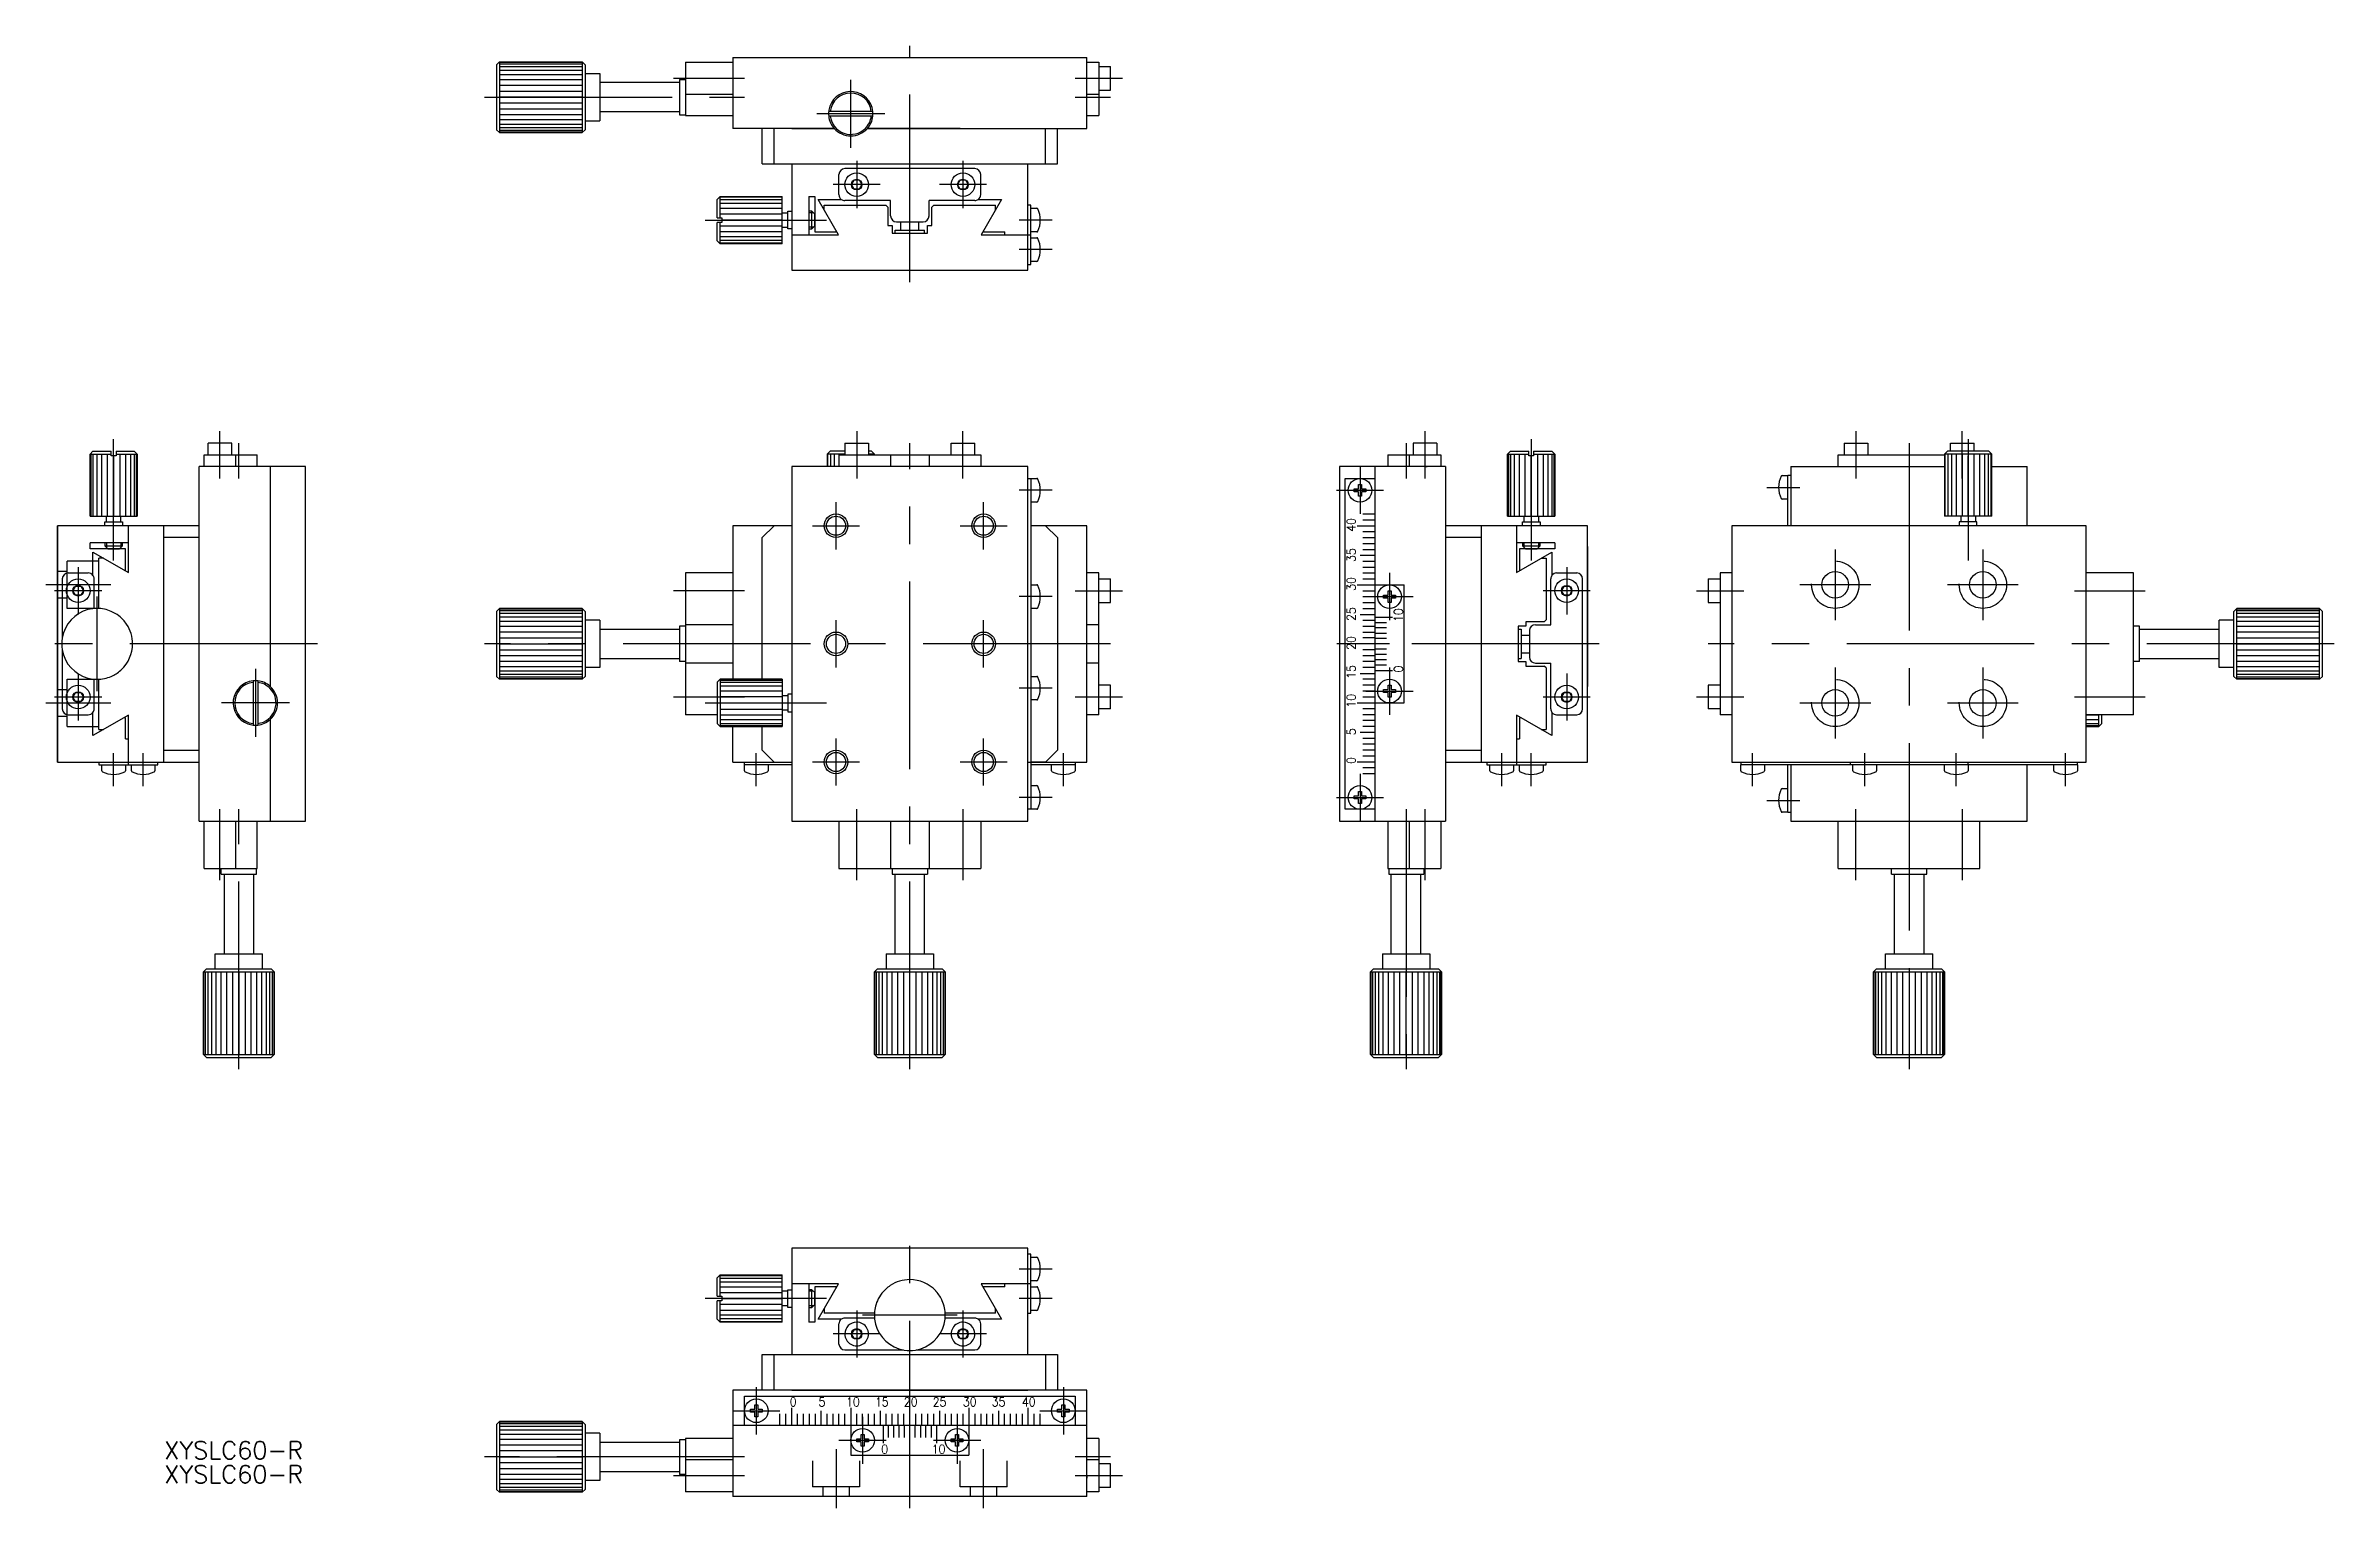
# Model space of a CAD drawing. Extents: x -146 to 241, y -146 to 101.
import ezdxf

# ---------------------------------------------------------------- set-up
doc = ezdxf.new("R2010")
doc.units = 0
doc.linetypes.add('CENTER', pattern=[50.8, 31.75, -6.35, 6.35, -6.35])
doc.linetypes.add('DASHED', pattern=[19.05, 12.7, -6.35])
doc.layers.get('0').update_dxf_attribs({"linetype": 'CONTINUOUS'})
doc.layers.add('CENTER', color=1, linetype='CENTER')
doc.styles.add('CONVERTER_1', font='txt.shx', dxfattribs={"width": 0.9})
doc.styles.get("Standard").update_dxf_attribs({"font": 'txt.shx', "height": 3, "bigfont": 'bigfont.shx'})

# ---------------------------------------------------------------- blocks, each defined once
blk = doc.blocks.new('*U2')
at = {"color": 7, "linetype": 'CONTINUOUS', "style": 'CONVERTER_1', "width": 0.9}
blk.add_text('40', height=1.5, rotation=90, dxfattribs=at).set_placement((75.49, 18.99))
blk = doc.blocks.new('*U3')
at = {"color": 7, "linetype": 'CONTINUOUS', "style": 'CONVERTER_1', "width": 0.9}
blk.add_text('35', height=1.5, rotation=90, dxfattribs=at).set_placement((75.49, 13.88))
blk = doc.blocks.new('*U4')
at = {"color": 7, "linetype": 'CONTINUOUS', "style": 'CONVERTER_1', "width": 0.9}
blk.add_text('30', height=1.5, rotation=90, dxfattribs=at).set_placement((75.49, 8.99))
blk = doc.blocks.new('*U5')
at = {"color": 7, "linetype": 'CONTINUOUS', "style": 'CONVERTER_1', "width": 0.9}
blk.add_text('25', height=1.5, rotation=90, dxfattribs=at).set_placement((75.49, 3.88))
blk = doc.blocks.new('*U6')
at = {"color": 7, "linetype": 'CONTINUOUS', "style": 'CONVERTER_1', "width": 0.9}
blk.add_text('20', height=1.5, rotation=90, dxfattribs=at).set_placement((75.49, -1.01))
blk = doc.blocks.new('*U7')
at = {"color": 7, "linetype": 'CONTINUOUS', "style": 'CONVERTER_1', "width": 0.9}
blk.add_text('15', height=1.5, rotation=90, dxfattribs=at).set_placement((75.49, -5.9))
blk = doc.blocks.new('*U8')
at = {"color": 7, "linetype": 'CONTINUOUS', "style": 'CONVERTER_1', "width": 0.9}
blk.add_text('10', height=1.5, rotation=90, dxfattribs=at).set_placement((75.49, -10.79))
blk = doc.blocks.new('*U9')
at = {"color": 7, "linetype": 'CONTINUOUS', "style": 'CONVERTER_1', "width": 0.9}
blk.add_text('5', height=1.5, rotation=90, dxfattribs=at).set_placement((75.49, -15.45))
blk = doc.blocks.new('*U10')
at = {"color": 7, "linetype": 'CONTINUOUS', "style": 'CONVERTER_1', "width": 0.9}
blk.add_text('0', height=1.5, rotation=90, dxfattribs=at).set_placement((75.49, -20.34))
blk = doc.blocks.new('*U11')
at = {"color": 7, "linetype": 'CONTINUOUS', "style": 'CONVERTER_1', "width": 0.9}
blk.add_text('0', height=1.5, rotation=90, dxfattribs=at).set_placement((83.49, -4.84))
blk = doc.blocks.new('*U12')
at = {"color": 7, "linetype": 'CONTINUOUS', "style": 'CONVERTER_1', "width": 0.9}
blk.add_text('10', height=1.5, rotation=90, dxfattribs=at).set_placement((83.49, 3.71))
blk = doc.blocks.new('*U13')
at = {"color": 7, "linetype": 'CONTINUOUS', "style": 'CONVERTER_1', "width": 0.9}
blk.add_text('0', height=1.5, dxfattribs=at).set_placement((-20.34, -129.08))
blk = doc.blocks.new('*U14')
at = {"color": 7, "linetype": 'CONTINUOUS', "style": 'CONVERTER_1', "width": 0.9}
blk.add_text('5', height=1.5, dxfattribs=at).set_placement((-15.45, -129.08))
blk = doc.blocks.new('*U15')
at = {"color": 7, "linetype": 'CONTINUOUS', "style": 'CONVERTER_1', "width": 0.9}
blk.add_text('10', height=1.5, dxfattribs=at).set_placement((-10.79, -129.08))
blk = doc.blocks.new('*U16')
at = {"color": 7, "linetype": 'CONTINUOUS', "style": 'CONVERTER_1', "width": 0.9}
blk.add_text('15', height=1.5, dxfattribs=at).set_placement((-5.9, -129.08))
blk = doc.blocks.new('*U17')
at = {"color": 7, "linetype": 'CONTINUOUS', "style": 'CONVERTER_1', "width": 0.9}
blk.add_text('20', height=1.5, dxfattribs=at).set_placement((-1.01, -129.08))
blk = doc.blocks.new('*U18')
at = {"color": 7, "linetype": 'CONTINUOUS', "style": 'CONVERTER_1', "width": 0.9}
blk.add_text('25', height=1.5, dxfattribs=at).set_placement((3.88, -129.08))
blk = doc.blocks.new('*U19')
at = {"color": 7, "linetype": 'CONTINUOUS', "style": 'CONVERTER_1', "width": 0.9}
blk.add_text('30', height=1.5, dxfattribs=at).set_placement((8.99, -129.08))
blk = doc.blocks.new('*U20')
at = {"color": 7, "linetype": 'CONTINUOUS', "style": 'CONVERTER_1', "width": 0.9}
blk.add_text('35', height=1.5, dxfattribs=at).set_placement((13.88, -129.08))
blk = doc.blocks.new('*U21')
at = {"color": 7, "linetype": 'CONTINUOUS', "style": 'CONVERTER_1', "width": 0.9}
blk.add_text('40', height=1.5, dxfattribs=at).set_placement((18.99, -129.08))
blk = doc.blocks.new('*U22')
at = {"color": 7, "linetype": 'CONTINUOUS', "style": 'CONVERTER_1', "width": 0.9}
blk.add_text('0', height=1.5, dxfattribs=at).set_placement((-4.84, -137.08))
blk = doc.blocks.new('*U23')
at = {"color": 7, "linetype": 'CONTINUOUS', "style": 'CONVERTER_1', "width": 0.9}
blk.add_text('10', height=1.5, dxfattribs=at).set_placement((3.71, -137.08))
blk = doc.blocks.new('*U24')
at = {"color": 7, "linetype": 'CONTINUOUS'}
blk.add_text('XYSLC60-R', height=3, dxfattribs=at).set_placement((-126.25, -138.01))
blk = doc.blocks.new('*U25')
at = {"color": 7, "linetype": 'CONTINUOUS'}
blk.add_text('XYSLC60-R', height=3, dxfattribs=at).set_placement((-126.25, -142.08))

msp = doc.modelspace()

# ---------------------------------------------------------------- linework, layer by layer
at = {"color": 7, "linetype": 'CONTINUOUS'}
for p, q in [((-69.5, 98.55), (-70, 98.05)), ((-70, 98.05), (-70, 94.75)), ((-69.5, 98.55), (-55.5, 98.55)), ((-69.5, 98.55), (-69.5, 98.46)), ((-69.5, 98.46), (-55.5, 98.46)), ((-69.5, 98.46), (-69.5, 98.19)), ((-69.5, 98.19), (-55.5, 98.19)), ((-69.5, 98.19), (-69.5, 97.75)), ((-69.5, 97.75), (-55.5, 97.75)), ((-69.5, 97.75), (-69.5, 97.15)), ((-69.5, 97.15), (-55.5, 97.15)), ((-69.5, 97.15), (-69.5, 96.41)), ((-55, 98.05), (-55.5, 98.55)), ((-55.5, 98.55), (-55.5, 98.46)), ((-55.5, 98.46), (-55.5, 98.19)), ((-55.5, 98.19), (-55.5, 97.75)), ((-55.5, 97.75), (-55.5, 97.15)), ((-55.5, 97.15), (-55.5, 96.41)), ((-55, 98.05), (-55, 87.05)), ((-38, 98.45), (-30, 98.45)), ((-38, 98.45), (-38, 93.05)), ((-30, 99.25), (30, 99.25)), ((-30, 99.25), (-30, 87.25)), ((-30, 99.25), (-30, 98.45)), ((30, 98.45), (30, 99.25)), ((30, 98.45), (32, 98.45)), ((30, 95.55), (30, 98.45)), ((32, 98.45), (32, 95.75)), ((32, 97.75), (34, 97.75)), ((34, 95.75), (34, 97.75)), ((-70, 94.75), (-70, 94.55)), ((-70, 94.55), (-70, 90.55)), ((-69.5, 96.41), (-55.5, 96.41)), ((-69.5, 96.41), (-69.5, 95.55)), ((-69.5, 95.55), (-55.5, 95.55)), ((-69.5, 95.55), (-69.5, 94.57)), ((-69.5, 94.57), (-55.5, 94.57)), ((-69.5, 94.57), (-69.5, 93.59)), ((-69.5, 93.59), (-55.5, 93.59)), ((-69.5, 93.59), (-69.5, 92.55)), ((-55.5, 96.41), (-55.5, 95.55)), ((-55.5, 95.55), (-55.5, 94.57)), ((-55.5, 94.57), (-55.5, 93.59)), ((-55.5, 93.59), (-55.5, 92.55)), ((-55, 96.55), (-55, 88.55)), ((-55, 96.55), (-52.5, 96.55)), ((-52.5, 96.55), (-52.5, 88.55)), ((-52.5, 96.55), (-52.5, 95.05)), ((-39, 95.05), (-52.5, 95.05)), ((-52.5, 95.05), (-52.5, 90.05)), ((-39, 95.55), (-39, 89.55)), ((-39, 95.55), (-38, 95.55)), ((-38, 93.05), (-38, 89.45)), ((-38, 93.05), (-30, 93.05)), ((30, 87.25), (30, 95.75)), ((30, 93.05), (32, 93.05)), ((32, 95.75), (32, 89.45)), ((32, 93.75), (34, 93.75)), ((34, 93.75), (34, 95.75)), ((-70, 90.55), (-70, 87.05)), ((-55.5, 92.55), (-69.5, 92.55)), ((-69.5, 92.55), (-69.5, 86.55)), ((-55.5, 91.51), (-69.5, 91.51)), ((-55.5, 90.53), (-69.5, 90.53)), ((-55.5, 89.55), (-69.5, 89.55)), ((-55.5, 92.55), (-55.5, 86.55)), ((-39, 90.05), (-52.5, 90.05)), ((-52.5, 90.05), (-52.5, 88.55)), ((-39, 89.55), (-38, 89.55)), ((-38, 89.45), (-30, 89.45)), ((-32, 89.45), (-30, 89.45)), ((-6.26, 90.15), (-13.74, 90.15)), ((-6.26, 89.35), (-13.74, 89.35)), ((30, 89.45), (32, 89.45)), ((30, 89.45), (32, 89.45)), ((-69.5, 86.55), (-70, 87.05)), ((-55.5, 88.69), (-69.5, 88.69)), ((-55.5, 87.95), (-69.5, 87.95)), ((-55.5, 87.36), (-69.5, 87.36)), ((-55.5, 86.91), (-69.5, 86.91)), ((-55.5, 86.64), (-69.5, 86.64)), ((-55.5, 86.55), (-69.5, 86.55)), ((-69.5, 86.55), (-55.5, 86.55)), ((-55.5, 86.55), (-55, 87.05)), ((-55, 88.55), (-52.5, 88.55)), ((-55, 88.55), (-52.5, 88.55)), ((-12.81, 87.25), (-30, 87.25)), ((-25, 81.25), (-25, 87.25)), ((-23, 81.25), (-23, 87.25)), ((-20, 87.25), (-12.81, 87.25)), ((8.5, 87.25), (-7.19, 87.25)), ((-7.19, 87.25), (30, 87.25)), ((23, 81.25), (23, 87.25)), ((25, 81.25), (25, 87.25)), ((-25, 81.25), (25, 81.25)), ((-20, 81.25), (-20, 63.25)), ((-12, 76.05), (-12, 79.45)), ((11, 80.45), (-11, 80.45)), ((-9.45, 78.53), (-9.9, 77.75)), ((-9.45, 76.97), (-9.9, 77.75)), ((-9.45, 78.53), (-8.55, 78.53)), ((-8.55, 78.53), (-8.1, 77.75)), ((-8.1, 77.75), (-8.55, 76.97)), ((8.55, 78.53), (8.1, 77.75)), ((8.55, 76.97), (8.1, 77.75)), ((8.55, 78.53), (9.45, 78.53)), ((9.45, 78.53), (9.9, 77.75)), ((9.9, 77.75), (9.45, 76.97)), ((12, 76.05), (12, 79.45)), ((20, 63.25), (20, 81.25)), ((-32.14, 75.75), (-32.64, 75.25)), ((-32.64, 72.15), (-32.64, 75.25)), ((-32.14, 72.15), (-32.14, 75.75)), ((-32.14, 75.75), (-21.64, 75.75)), ((-21.64, 75.61), (-32.14, 75.61)), ((-32.14, 75.22), (-21.64, 75.22)), ((-32.14, 74.58), (-21.64, 74.58)), ((-32.14, 73.75), (-21.64, 73.75)), ((-21.64, 72.98), (-21.64, 75.75)), ((-17.1, 75.75), (-17.1, 69.75)), ((-17.1, 75.75), (-16.1, 75.75)), ((-17.1, 74.25), (-17.1, 71.25)), ((-16.1, 75.75), (-16.1, 69.75)), ((-16.1, 73.75), (-16.1, 71.75)), ((-15.54, 75.25), (-11.6, 75.25)), ((-12.07, 69.25), (-15.54, 75.25)), ((-14.5, 74.25), (-4.05, 74.25)), ((-14.5, 73.46), (-14.5, 74.25)), ((-3.25, 75.05), (-11, 75.05)), ((-8.55, 76.97), (-9.45, 76.97)), ((-4.05, 74.25), (-3.75, 73.95)), ((-3.75, 73.95), (-3.75, 70.85)), ((-3.25, 72.45), (-3.25, 75.05)), ((11, 75.05), (3.25, 75.05)), ((3.25, 72.45), (3.25, 75.05)), ((4.05, 74.25), (3.75, 73.95)), ((3.75, 70.85), (3.75, 73.95)), ((4.05, 74.25), (14.5, 74.25)), ((9.45, 76.97), (8.55, 76.97)), ((11.6, 75.25), (15.54, 75.25)), ((15.54, 75.25), (12.07, 69.25)), ((14.5, 73.45), (14.5, 74.25)), ((20.5, 74.25), (20, 74.25)), ((20.5, 69.75), (20.5, 74.25)), ((20.5, 73.75), (21.49, 73.75)), ((-32.64, 72.15), (-31.84, 72.15)), ((-31.84, 71.35), (-32.64, 71.35)), ((-32.64, 68.25), (-32.64, 71.35)), ((-32.14, 72.79), (-21.64, 72.79)), ((-32.14, 67.75), (-32.14, 71.35)), ((-21.64, 70.72), (-32.14, 70.72)), ((-31.84, 72.15), (-31.84, 71.75)), ((-21.64, 71.75), (-31.84, 71.75)), ((-31.84, 71.75), (-31.84, 71.35)), ((-21.64, 71.75), (-21.64, 72.98)), ((-21.64, 72.98), (-20.64, 72.98)), ((-21.64, 70.53), (-21.64, 71.75)), ((-21.64, 67.89), (-21.64, 70.53)), ((-21.64, 70.53), (-20.64, 70.53)), ((-20.64, 73.25), (-20, 73.25)), ((-20.64, 70.25), (-20.64, 73.25)), ((-20, 70.25), (-20.64, 70.25)), ((-17.1, 73.25), (-17.1, 72.98)), ((-16.6, 73.25), (-17.1, 73.25)), ((-17.1, 71.75), (-17.1, 70.53)), ((-17.1, 70.53), (-17.1, 70.25)), ((-17.1, 70.25), (-17.1, 69.75)), ((-17.1, 70.25), (-16.6, 70.25)), ((-16.33, 72.98), (-16.6, 73.25)), ((-16.6, 70.25), (-16.6, 73.25)), ((-16.6, 70.25), (-16.33, 70.53)), ((-16.1, 72.75), (-16.33, 72.98)), ((-16.33, 70.53), (-16.1, 70.75)), ((-16.1, 70.75), (-16.1, 72.75)), ((-16.1, 71.75), (-16.1, 70.25)), ((-12.5, 69.75), (-12.5, 69.99)), ((-3.75, 70.85), (-3, 70.85)), ((-3, 70.85), (-3, 69.55)), ((-2.5, 70.05), (-1.5, 70.05)), ((-2.5, 69.55), (-2.5, 70.05)), ((-2.25, 71.45), (-1.5, 71.45)), ((-1.5, 71.45), (1.5, 71.45)), ((-1.5, 70.05), (-1.5, 71.45)), ((-1.5, 70.05), (1.5, 70.05)), ((1.5, 70.05), (1.5, 71.45)), ((1.5, 71.45), (2.25, 71.45)), ((1.5, 70.05), (2.5, 70.05)), ((2.5, 69.55), (2.5, 70.05)), ((3, 69.55), (3, 70.85)), ((3, 70.85), (3.75, 70.85)), ((12.5, 69.99), (12.5, 69.75)), ((-32.64, 68.25), (-32.14, 67.75)), ((-21.64, 69.75), (-32.14, 69.75)), ((-21.64, 68.92), (-32.14, 68.92)), ((-21.64, 68.29), (-32.14, 68.29)), ((-32.14, 67.89), (-21.64, 67.89)), ((-21.64, 67.75), (-32.14, 67.75)), ((-21.64, 67.75), (-21.64, 67.89)), ((-20, 69.25), (-17, 69.25)), ((-17.1, 69.75), (-17.1, 69.25)), ((-17, 69.25), (-12.07, 69.25)), ((-16.1, 69.75), (-12.5, 69.75)), ((-16, 69.25), (-12.5, 69.25)), ((-3, 69.55), (-2.5, 69.55)), ((-2.5, 69.55), (2.5, 69.55)), ((2.5, 69.55), (3, 69.55)), ((12.07, 69.25), (20.5, 69.25)), ((12.5, 69.75), (16.1, 69.75)), ((16.1, 69.25), (16.1, 69.75)), ((21.49, 69.75), (20.5, 69.75)), ((20.5, 69.25), (20.5, 69.75)), ((20.5, 64.25), (20.5, 69.25)), ((20.5, 68.75), (21.49, 68.75)), ((-20, 63.25), (20, 63.25)), ((20, 64.25), (20.5, 64.25)), ((21.49, 64.75), (20.5, 64.75)), ((-138.33, 32.64), (-138.83, 32.14)), ((-138.83, 21.64), (-138.83, 32.14)), ((-138.83, 32.14), (-135.23, 32.14)), ((-138.69, 32.14), (-138.69, 21.64)), ((-138.33, 32.64), (-135.23, 32.64)), ((-138.29, 21.64), (-138.29, 32.14)), ((-137.65, 21.64), (-137.65, 32.14)), ((-136.83, 21.64), (-136.83, 32.14)), ((-135.86, 21.64), (-135.86, 32.14)), ((-135.23, 31.84), (-135.23, 32.64)), ((-134.83, 31.84), (-135.23, 31.84)), ((-134.83, 31.84), (-134.83, 21.64)), ((-134.43, 31.84), (-134.83, 31.84)), ((-134.43, 32.64), (-134.43, 31.84)), ((-134.43, 32.64), (-131.33, 32.64)), ((-134.43, 32.14), (-130.83, 32.14)), ((-133.79, 32.14), (-133.79, 21.64)), ((-132.83, 32.14), (-132.83, 21.64)), ((-132, 32.14), (-132, 21.64)), ((-131.36, 32.14), (-131.36, 21.64)), ((-130.83, 32.14), (-131.33, 32.64)), ((-130.96, 21.64), (-130.96, 32.14)), ((-130.83, 32.14), (-130.83, 21.64)), ((-119.53, 32), (-116.83, 32)), ((-119.53, 30), (-119.53, 32)), ((-118.83, 32), (-118.83, 34)), ((-116.83, 34), (-118.83, 34)), ((-114.83, 34), (-116.83, 34)), ((-116.83, 32), (-110.53, 32)), ((-114.83, 32), (-114.83, 34)), ((-114.13, 30), (-114.13, 32)), ((-110.53, 30), (-110.53, 32)), ((-110.53, 30), (-110.53, 32)), ((-14, 32.14), (-13.5, 32.64)), ((-14, 32.14), (-14, 30)), ((-11, 32.14), (-14, 32.14)), ((-13.86, 30), (-13.86, 32.14)), ((-11, 32.64), (-13.5, 32.64)), ((-13.46, 32.14), (-13.46, 30)), ((-12.83, 32.14), (-12.83, 30)), ((-12, 32.14), (-12, 30)), ((-12, 32), (-7, 32)), ((-12, 32), (-12, 30)), ((-11, 34), (-7, 34)), ((-11, 34), (-11, 32)), ((-7, 34), (-7, 32)), ((-6.5, 32.64), (-7, 32.64)), ((-6, 32.14), (-7, 32.14)), ((-7, 32), (-5, 32)), ((-6.54, 32), (-6.54, 32.14)), ((-6.5, 32.64), (-6, 32.14)), ((-6.14, 32.14), (-6.14, 32)), ((-6, 32), (-6, 32.14)), ((-5, 32), (-3.5, 32)), ((-3.5, 32), (-3.25, 32)), ((-3.25, 32), (3.25, 32)), ((-3.25, 32), (-3.25, 30)), ((3.25, 32), (3.25, 30)), ((3.25, 32), (3.5, 32)), ((3.5, 32), (5, 32)), ((5, 32), (12, 32)), ((7, 34), (11, 34)), ((7, 32), (7, 34)), ((11, 32), (11, 34)), ((11, 32), (12, 32)), ((12, 32), (12, 30)), ((80.94, 32), (87.24, 32)), ((80.94, 32), (80.94, 30)), ((80.94, 32), (80.94, 30)), ((84.54, 32), (84.54, 30)), ((85.24, 34), (85.24, 32)), ((87.24, 34), (85.24, 34)), ((89.24, 34), (87.24, 34)), ((87.24, 32), (89.94, 32)), ((89.24, 34), (89.24, 32)), ((89.94, 32), (89.94, 30)), ((101.74, 32.64), (101.24, 32.14)), ((101.24, 21.64), (101.24, 32.14)), ((101.24, 32.14), (104.84, 32.14)), ((101.37, 32.14), (101.37, 21.64)), ((101.74, 32.64), (104.84, 32.64)), ((101.77, 21.64), (101.77, 32.14)), ((102.41, 21.64), (102.41, 32.14)), ((103.24, 21.64), (103.24, 32.14)), ((104.2, 21.64), (104.2, 32.14)), ((104.84, 31.84), (104.84, 32.64)), ((105.24, 31.84), (104.84, 31.84)), ((105.24, 21.64), (105.24, 31.84)), ((105.64, 31.84), (105.24, 31.84)), ((105.64, 32.64), (105.64, 31.84)), ((105.64, 32.64), (108.74, 32.64)), ((105.64, 32.14), (109.24, 32.14)), ((106.27, 32.14), (106.27, 21.64)), ((107.24, 32.14), (107.24, 21.64)), ((108.07, 32.14), (108.07, 21.64)), ((108.7, 32.14), (108.7, 21.64)), ((109.24, 32.14), (108.74, 32.64)), ((109.1, 21.64), (109.1, 32.14)), ((109.24, 32.14), (109.24, 21.64)), ((157.22, 32), (175.22, 32)), ((157.22, 30), (157.22, 32)), ((158.22, 34), (158.22, 32)), ((158.22, 34), (162.22, 34)), ((162.22, 34), (162.22, 32)), ((175.22, 32.14), (175.72, 32.64)), ((175.22, 32.14), (175.22, 21.64)), ((183.22, 32.14), (175.22, 32.14)), ((175.36, 21.64), (175.36, 32.14)), ((182.72, 32.64), (175.72, 32.64)), ((175.76, 32.14), (175.76, 21.64)), ((176.22, 32.64), (176.22, 34)), ((176.22, 34), (180.22, 34)), ((176.4, 32.14), (176.4, 21.64)), ((177.22, 32.14), (177.22, 21.64)), ((178.19, 32.14), (178.19, 21.64)), ((179.22, 21.64), (179.22, 31.84)), ((180.22, 32.64), (180.22, 34)), ((180.26, 21.64), (180.26, 32.14)), ((181.22, 21.64), (181.22, 32.14)), ((182.05, 21.64), (182.05, 32.14)), ((182.69, 21.64), (182.69, 32.14)), ((182.72, 32.64), (183.22, 32.14)), ((183.09, 32.14), (183.09, 21.64)), ((183.22, 21.64), (183.22, 32.14)), ((-120.33, -30), (-120.33, 30)), ((-119.53, 30), (-120.33, 30)), ((-116.63, 30), (-119.53, 30)), ((-106.33, 30), (-117.23, 30)), ((-110.53, 30), (-116.83, 30)), ((-108.33, 30), (-108.33, 16.5)), ((-102.33, 30), (-106.33, 30)), ((-102.33, -30), (-102.33, 30)), ((-20, 30), (-20, -30)), ((-5, 30), (-20, 30)), ((-12, 30), (-14, 30)), ((-10, 30), (-12, 30)), ((-3.5, 30), (-5, 30)), ((-3.25, 30), (-3.5, 30)), ((3.25, 30), (-3.25, 30)), ((3.5, 30), (3.25, 30)), ((5, 30), (3.5, 30)), ((20, 30), (5, 30)), ((20, 28), (20, 30)), ((20, -30), (20, 28)), ((20, 28), (20.5, 28)), ((20.5, 28), (20.5, -28)), ((20.5, 28), (21.49, 28)), ((72.74, 30), (72.74, -30)), ((90.74, 30), (72.74, 30)), ((73.74, -28), (73.74, 28)), ((73.74, 28), (78.74, 28)), ((78.74, 30), (78.74, 17.5)), ((87.24, 30), (80.94, 30)), ((89.94, 30), (87.04, 30)), ((87.24, 30), (87.24, 30)), ((87.34, 30), (87.64, 30)), ((88.04, 30), (87.34, 30)), ((90.74, 30), (89.94, 30)), ((90.74, 30), (90.74, -30)), ((147.73, 28.5), (148.72, 28.5)), ((148.72, 20), (148.72, 28.5)), ((149.22, 28.5), (148.72, 28.5)), ((149.22, 30), (157.22, 30)), ((149.22, 30), (149.22, 20)), ((157.22, 30), (175.22, 30)), ((183.22, 30), (189.22, 30)), ((189.22, 20), (189.22, 30)), ((21.49, 24), (20.5, 24)), ((75.24, 25.75), (75.24, 26.25)), ((75.24, 26.25), (75.99, 26.25)), ((75.99, 25.75), (75.24, 25.75)), ((75.99, 26.25), (75.99, 27)), ((75.99, 27), (76.49, 27)), ((75.99, 25), (75.99, 25.75)), ((76.49, 25), (75.99, 25)), ((76.49, 27), (76.49, 26.25)), ((76.49, 26.25), (77.24, 26.25)), ((77.24, 25.75), (76.49, 25.75)), ((76.49, 25.75), (76.49, 25)), ((77.24, 26.25), (77.24, 25.75)), ((148.72, 24.5), (147.73, 24.5)), ((-144.33, -20), (-144.33, 20)), ((-144.33, 20), (-144.33, -9)), ((-132.33, 20), (-144.33, 20)), ((-138.83, 21.64), (-136.05, 21.64)), ((-136.33, 20.64), (-133.33, 20.64)), ((-136.33, 20), (-136.33, 20.64)), ((-136.05, 21.64), (-134.83, 21.64)), ((-136.05, 20.64), (-136.05, 21.64)), ((-134.83, 21.64), (-133.6, 21.64)), ((-133.6, 21.64), (-130.96, 21.64)), ((-133.6, 20.64), (-133.6, 21.64)), ((-133.33, 20.64), (-133.33, 20)), ((-132.83, 20), (-133.33, 20)), ((-120.33, 20), (-132.33, 20)), ((-132.33, 17.1), (-132.33, 20)), ((-130.96, 21.64), (-130.83, 21.64)), ((-126.33, -20), (-126.33, 20)), ((-120.33, -20), (-120.33, 20)), ((-20, 20), (-30, 20)), ((-30, 20), (-30, -6)), ((-25, 18), (-23, 20)), ((30, 20), (20.5, 20)), ((23, 20), (25, 18)), ((30, 5), (30, 20)), ((75.74, 20), (78.74, 20)), ((76.74, 22), (78.74, 22)), ((76.74, 21), (78.74, 21)), ((102.74, 20), (90.74, 20)), ((90.74, 20), (90.74, -20)), ((96.74, 20), (96.74, -20)), ((101.24, 21.64), (101.37, 21.64)), ((101.37, 21.64), (104.01, 21.64)), ((114.74, 20), (102.74, 20)), ((102.74, 20), (102.74, 17)), ((103.74, 20.64), (106.74, 20.64)), ((103.74, 20), (103.74, 20.64)), ((104.01, 21.64), (105.24, 21.64)), ((104.01, 21.64), (104.01, 20.64)), ((105.24, 21.64), (106.46, 21.64)), ((106.46, 21.64), (109.24, 21.64)), ((106.46, 21.64), (106.46, 20.64)), ((106.74, 20.64), (106.74, 20)), ((114.74, -20), (114.74, 20)), ((149.22, 20), (139.22, 20)), ((139.22, 20), (139.22, 12)), ((189.22, 20), (149.22, 20)), ((178, 21.64), (175.22, 21.64)), ((180.72, 20.64), (177.72, 20.64)), ((177.72, 20.64), (177.72, 20)), ((178, 21.64), (178, 20.64)), ((179.22, 21.64), (178, 21.64)), ((180.45, 21.64), (179.22, 21.64)), ((183.09, 21.64), (180.45, 21.64)), ((180.45, 21.64), (180.45, 20.64)), ((180.72, 20), (180.72, 20.64)), ((183.22, 21.64), (183.09, 21.64)), ((199.22, 20), (189.22, 20)), ((199.22, 12), (199.22, 20)), ((-132.33, 17.1), (-138.83, 17.1)), ((-138.83, 16.1), (-138.83, 17.1)), ((-132.83, 16.1), (-138.83, 16.1)), ((-138.33, 15.54), (-132.33, 12.07)), ((-138.33, 11.6), (-138.33, 15.54)), ((-134.33, 17.1), (-137.33, 17.1)), ((-134.83, 16.1), (-136.83, 16.1)), ((-136.05, 17.1), (-136.33, 17.1)), ((-136.33, 17.1), (-136.33, 16.6)), ((-136.33, 16.6), (-133.33, 16.6)), ((-136.33, 16.6), (-136.05, 16.33)), ((-136.05, 16.33), (-135.83, 16.1)), ((-135.83, 16.1), (-133.83, 16.1)), ((-133.6, 17.1), (-134.83, 17.1)), ((-133.83, 16.1), (-133.6, 16.33)), ((-133.33, 17.1), (-133.6, 17.1)), ((-133.6, 16.33), (-133.33, 16.6)), ((-132.83, 17.1), (-133.33, 17.1)), ((-133.33, 16.6), (-133.33, 17.1)), ((-132.83, 12.5), (-132.83, 16.1)), ((-132.33, 12.07), (-132.33, 17.1)), ((-132.33, 12.5), (-132.33, 16.1)), ((-120.33, 18), (-126.33, 18)), ((-108.33, 16.5), (-108.33, 8.5)), ((-25, -6), (-25, 18)), ((25, 18), (25, -18)), ((76.74, 19), (78.74, 19)), ((76.74, 18), (78.74, 18)), ((76.74, 17), (78.74, 17)), ((76.74, 16), (78.74, 16)), ((78.74, 17.5), (78.74, 7.5)), ((96.74, 18), (90.74, 18)), ((103.24, 17.1), (102.74, 17.1)), ((102.74, 17), (102.74, 12.07)), ((102.74, 16), (102.74, 12.5)), ((102.74, 12.07), (108.74, 15.54)), ((109.24, 17.1), (103.24, 17.1)), ((103.74, 17.1), (103.24, 17.1)), ((109.24, 16.1), (103.24, 16.1)), ((103.24, 16.1), (103.24, 12.5)), ((103.74, 17.1), (103.74, 16.6)), ((104.01, 17.1), (103.74, 17.1)), ((103.74, 16.6), (104.24, 16.1)), ((103.74, 16.6), (106.74, 16.6)), ((105.24, 16.1), (103.74, 16.1)), ((105.24, 17.1), (104.01, 17.1)), ((104.24, 16.1), (106.24, 16.1)), ((107.74, 17.1), (104.74, 17.1)), ((107.24, 16.1), (105.24, 16.1)), ((106.24, 16.1), (106.74, 16.6)), ((106.74, 17.1), (106.46, 17.1)), ((106.74, 16.6), (106.74, 17.1)), ((108.74, 15.54), (108.74, 11.6)), ((109.24, 17.1), (109.24, 16.1)), ((114.74, 16.5), (114.74, 8.5)), ((-142.53, 12), (-139.13, 12)), ((-137.33, 6), (-137.33, 14.5)), ((-136.53, 14.5), (-137.33, 14.5)), ((-133.06, 12.5), (-132.83, 12.5)), ((-30, 12), (-38, 12)), ((-38, 12), (-38, -12)), ((30, 12), (30, 14)), ((32, 12), (30, 12)), ((30, 10), (30, 12)), ((32, 5), (32, 12)), ((32, 11), (32, 12)), ((76.24, 15), (78.74, 15)), ((76.74, 14), (78.74, 14)), ((76.74, 13), (78.74, 13)), ((76.74, 12), (78.74, 12)), ((103.24, 12.5), (103.48, 12.5)), ((106.94, 14.5), (107.74, 14.5)), ((107.74, 14.5), (107.74, 4.05)), ((109.54, 12), (112.94, 12)), ((137.22, 12), (137.22, -12)), ((139.22, 12), (137.22, 12)), ((139.22, 12), (139.22, -20)), ((207.22, 12), (199.22, 12)), ((199.22, 10), (199.22, 12)), ((207.22, 2.5), (207.22, 12)), ((-143.53, 11), (-143.53, 1.09)), ((-141.28, 9.78), (-141.73, 9)), ((-141.28, 8.22), (-141.73, 9)), ((-141.28, 9.78), (-140.38, 9.78)), ((-140.38, 8.22), (-141.28, 8.22)), ((-140.38, 9.78), (-139.93, 9)), ((-139.93, 9), (-140.38, 8.22)), ((-138.13, 5.96), (-138.13, 11)), ((-108.33, 8.5), (-108.33, -7.19)), ((20.5, 10), (21.49, 10)), ((32, 11), (34, 11)), ((34, 7), (34, 11)), ((75.74, 10), (83.74, 10)), ((76.74, 11), (78.74, 11)), ((76.74, 9), (78.74, 9)), ((76.74, 8), (78.74, 8)), ((80.24, 8.25), (80.99, 8.25)), ((80.24, 7.75), (80.24, 8.25)), ((80.99, 9), (81.49, 9)), ((80.99, 8.25), (80.99, 9)), ((81.49, 9), (81.49, 8.25)), ((81.49, 8.25), (82.24, 8.25)), ((82.24, 8.25), (82.24, 7.75)), ((83.74, -10), (83.74, 10)), ((108.54, 3.25), (108.54, 11)), ((110.79, 9.78), (110.34, 9)), ((110.79, 8.22), (110.34, 9)), ((110.79, 9.78), (111.69, 9.78)), ((111.69, 8.22), (110.79, 8.22)), ((111.69, 9.78), (112.14, 9)), ((112.14, 9), (111.69, 8.22)), ((113.94, -11), (113.94, 11)), ((114.74, 8.5), (114.74, -7.19)), ((135.22, 11), (137.22, 11)), ((135.22, 11), (135.22, 7)), ((199.22, 4), (199.22, 10)), ((-70, 5.5), (-69.5, 6)), ((-70, 5.5), (-70, 2)), ((-69.5, 6), (-55.5, 6)), ((-55.5, 6), (-69.5, 6)), ((-69.5, 6), (-69.5, 0)), ((-69.5, 5.91), (-55.5, 5.91)), ((-69.5, 5.64), (-55.5, 5.64)), ((-69.5, 5.2), (-55.5, 5.2)), ((-69.5, 4.6), (-55.5, 4.6)), ((-55.5, 6), (-55.5, 0)), ((-55, 5.5), (-55.5, 6)), ((-55, 5.5), (-55, -5.5)), ((-55, 4), (-55, -4)), ((-52.5, 4), (-55, 4)), ((-52.5, 4), (-55, 4)), ((-52.5, 4), (-52.5, -4)), ((-52.5, 4), (-52.5, 2.5)), ((21.49, 6), (20.5, 6)), ((30, 3.5), (30, 5)), ((32, 7), (34, 7)), ((32, 3.5), (32, 5)), ((76.24, 5), (78.74, 5)), ((76.74, 7), (78.74, 7)), ((76.74, 6), (78.74, 6)), ((76.74, 4), (78.74, 4)), ((78.74, 7.5), (78.74, -6.5)), ((78.74, 4.5), (81.74, 4.5)), ((80.99, 7.75), (80.24, 7.75)), ((80.99, 7), (80.99, 7.75)), ((81.49, 7), (80.99, 7)), ((81.49, 7.75), (81.49, 7)), ((82.24, 7.75), (81.49, 7.75)), ((107.74, 4.05), (107.44, 3.75)), ((135.22, 7), (137.22, 7)), ((199.22, 4), (199.22, 6)), ((199.22, 3), (199.22, 4)), ((224.22, 4), (221.72, 4)), ((224.22, 4), (221.72, 4)), ((221.72, -4), (221.72, 4)), ((221.72, 2.5), (221.72, 4)), ((224.72, 6), (224.22, 5.5)), ((224.22, -5.5), (224.22, 5.5)), ((224.22, -4), (224.22, 4)), ((224.72, 6), (238.72, 6)), ((238.72, 6), (224.72, 6)), ((224.72, 0), (224.72, 6)), ((224.72, 5.91), (238.72, 5.91)), ((224.72, 5.64), (238.72, 5.64)), ((224.72, 5.2), (238.72, 5.2)), ((224.72, 4.6), (238.72, 4.6)), ((238.72, 6), (239.22, 5.5)), ((238.72, 0), (238.72, 6)), ((239.22, 2), (239.22, 5.5)), ((-70, 2), (-70, -2)), ((-69.5, 3.86), (-55.5, 3.86)), ((-69.5, 3), (-55.5, 3)), ((-69.5, 2.02), (-55.5, 2.02)), ((-69.5, 1.04), (-55.5, 1.04)), ((-69.5, 0), (-55.5, 0)), ((-69.5, 0), (-69.5, -1.04)), ((-55.5, 0), (-55.5, -1.04)), ((-52.5, 2.5), (-39, 2.5)), ((-52.5, 2.5), (-52.5, -2.5)), ((-39, 3), (-39, 2.5)), ((-38, 3), (-39, 3)), ((-39, 2.5), (-39, -2.5)), ((-30, 3.25), (-38, 3.25)), ((30, 3.25), (30, 3.5)), ((32, 3.25), (30, 3.25)), ((30, -3.25), (30, 3.25)), ((32, 3.25), (32, 3.5)), ((32, -3.25), (32, 3.25)), ((76.74, 3), (78.74, 3)), ((76.74, 2), (78.74, 2)), ((78.74, 1), (76.74, 1)), ((78.74, 3.6), (80.74, 3.6)), ((80.74, 2.7), (78.74, 2.7)), ((78.74, 1.8), (80.74, 1.8)), ((80.74, 0.9), (78.74, 0.9)), ((104.34, 3), (103.04, 3)), ((103.04, 3), (103.04, 2.5)), ((103.04, 2.5), (103.54, 2.5)), ((103.04, 2.5), (103.04, -2.5)), ((103.54, 2.5), (103.54, 1.5)), ((103.54, 1.5), (104.94, 1.5)), ((103.54, 1.5), (103.54, -1.5)), ((104.34, 3.75), (104.34, 3)), ((107.44, 3.75), (104.34, 3.75)), ((104.94, 2.25), (104.94, 1.5)), ((104.94, 1.5), (104.94, -1.5)), ((105.94, 3.25), (108.54, 3.25)), ((199.22, 2.5), (199.22, 3)), ((199.22, -2.5), (199.22, 2.5)), ((208.22, 3), (207.22, 3)), ((207.22, -2.5), (207.22, 2.5)), ((208.22, 2.5), (208.22, 3)), ((208.22, 2.5), (221.72, 2.5)), ((208.22, -2.5), (208.22, 2.5)), ((224.72, 3.86), (238.72, 3.86)), ((224.72, 3), (238.72, 3)), ((224.72, 2.02), (238.72, 2.02)), ((224.72, 1.04), (238.72, 1.04)), ((239.22, -2), (239.22, 2)), ((-143.53, -1.09), (-143.53, -11)), ((-70, -2), (-70, -2.2)), ((-70, -2.2), (-70, -5.5)), ((-55.5, -1.04), (-69.5, -1.04)), ((-69.5, -1.04), (-69.5, -2.02)), ((-55.5, -2.02), (-69.5, -2.02)), ((-69.5, -2.02), (-69.5, -3)), ((-55.5, -3), (-69.5, -3)), ((-69.5, -3), (-69.5, -3.86)), ((-55.5, -3.86), (-69.5, -3.86)), ((-69.5, -3.86), (-69.5, -4.6)), ((-55.5, -1.04), (-55.5, -2.02)), ((-55.5, -2.02), (-55.5, -3)), ((-55.5, -3), (-55.5, -3.86)), ((-55.5, -3.86), (-55.5, -4.6)), ((-52.5, -2.5), (-39, -2.5)), ((-52.5, -2.5), (-52.5, -4)), ((-39, -2.5), (-39, -3)), ((-38, -3), (-39, -3)), ((-30, -3.25), (-38, -3.25)), ((32, -3.25), (30, -3.25)), ((30, -3.5), (30, -3.25)), ((30, -5), (30, -3.5)), ((32, -3.5), (32, -3.25)), ((32, -5), (32, -3.5)), ((78.74, 0), (75.74, 0)), ((78.74, -1), (76.74, -1)), ((78.74, -2), (76.74, -2)), ((78.74, -3), (76.74, -3)), ((81.24, 0), (78.74, 0)), ((80.74, -0.9), (78.74, -0.9)), ((80.74, -1.8), (78.74, -1.8)), ((80.74, -2.7), (78.74, -2.7)), ((80.74, -3.6), (78.74, -3.6)), ((103.04, -2.5), (103.04, -3)), ((103.04, -2.5), (103.54, -2.5)), ((103.04, -3), (104.34, -3)), ((103.54, -1.5), (104.94, -1.5)), ((103.54, -1.5), (103.54, -2.5)), ((104.34, -3), (104.34, -3.75)), ((104.34, -3.75), (107.44, -3.75)), ((104.94, -1.5), (104.94, -2.25)), ((105.94, -3.25), (108.54, -3.25)), ((107.74, -4.05), (107.44, -3.75)), ((108.54, -11), (108.54, -3.25)), ((199.22, -3), (199.22, -2.5)), ((199.22, -4), (199.22, -3)), ((207.22, -3), (207.22, -2.5)), ((207.22, -12), (207.22, -3)), ((208.22, -3), (207.22, -3)), ((208.22, -2.5), (221.72, -2.5)), ((208.22, -3), (208.22, -2.5)), ((224.72, 0), (238.72, 0)), ((224.72, -1.04), (224.72, 0)), ((238.72, -1.04), (224.72, -1.04)), ((224.72, -2.02), (224.72, -1.04)), ((238.72, -2.02), (224.72, -2.02)), ((224.72, -3), (224.72, -2.02)), ((238.72, -3), (224.72, -3)), ((224.72, -3.86), (224.72, -3)), ((238.72, -3.86), (224.72, -3.86)), ((224.72, -4.6), (224.72, -3.86)), ((238.72, -1.04), (238.72, 0)), ((238.72, -2.02), (238.72, -1.04)), ((238.72, -3), (238.72, -2.02)), ((238.72, -3.86), (238.72, -3)), ((238.72, -4.6), (238.72, -3.86)), ((239.22, -2.2), (239.22, -2)), ((239.22, -5.5), (239.22, -2.2)), ((-138.13, -11.04), (-138.13, -5.98)), ((-137.33, -14.5), (-137.33, -6)), ((-111.23, -6.26), (-111.23, -13.74)), ((-110.43, -6.26), (-110.43, -13.74)), ((-70, -5.5), (-69.5, -6)), ((-55.5, -4.6), (-69.5, -4.6)), ((-69.5, -4.6), (-69.5, -5.2)), ((-55.5, -5.2), (-69.5, -5.2)), ((-69.5, -5.2), (-69.5, -5.64)), ((-55.5, -5.64), (-69.5, -5.64)), ((-69.5, -5.64), (-69.5, -5.91)), ((-55.5, -5.91), (-69.5, -5.91)), ((-69.5, -5.91), (-69.5, -6)), ((-55.5, -6), (-69.5, -6)), ((-55.5, -4.6), (-55.5, -5.2)), ((-55.5, -5.2), (-55.5, -5.64)), ((-55.5, -6), (-55, -5.5)), ((-55.5, -5.64), (-55.5, -5.91)), ((-55.5, -5.91), (-55.5, -6)), ((-52.5, -4), (-55, -4)), ((-32.64, -6.5), (-32.14, -6)), ((-32.64, -6.5), (-32.64, -13.5)), ((-32.14, -6), (-32.14, -14)), ((-21.64, -6), (-32.14, -6)), ((-32.14, -6.14), (-21.64, -6.14)), ((-21.64, -6.54), (-32.14, -6.54)), ((-21.64, -7.17), (-32.14, -7.17)), ((-21.64, -6), (-21.64, -8.77)), ((20.5, -5.5), (21.49, -5.5)), ((30, -20), (30, -5)), ((32, -12), (32, -5)), ((34, -7), (32, -7)), ((34, -11), (34, -7)), ((76.24, -5), (78.74, -5)), ((78.74, -4), (76.74, -4)), ((78.74, -6), (76.74, -6)), ((78.74, -7), (76.74, -7)), ((78.74, -4.5), (81.74, -4.5)), ((78.74, -6.5), (78.74, -18.5)), ((80.24, -7.75), (80.99, -7.75)), ((80.24, -8.25), (80.24, -7.75)), ((80.99, -7), (81.49, -7)), ((80.99, -7.75), (80.99, -7)), ((81.49, -7), (81.49, -7.75)), ((81.49, -7.75), (82.24, -7.75)), ((82.24, -7.75), (82.24, -8.25)), ((107.74, -4.05), (107.74, -14.5)), ((137.22, -7), (135.22, -7)), ((135.22, -7), (135.22, -11)), ((199.22, -5), (199.22, -4)), ((199.22, -10), (199.22, -5)), ((224.22, -4), (221.72, -4)), ((224.22, -5.5), (224.72, -6)), ((238.72, -4.6), (224.72, -4.6)), ((224.72, -5.2), (224.72, -4.6)), ((238.72, -5.2), (224.72, -5.2)), ((224.72, -5.64), (224.72, -5.2)), ((238.72, -5.64), (224.72, -5.64)), ((224.72, -5.91), (224.72, -5.64)), ((238.72, -5.91), (224.72, -5.91)), ((224.72, -6), (224.72, -5.91)), ((238.72, -6), (224.72, -6)), ((238.72, -5.2), (238.72, -4.6)), ((238.72, -5.64), (238.72, -5.2)), ((238.72, -6), (239.22, -5.5)), ((238.72, -5.91), (238.72, -5.64)), ((238.72, -6), (238.72, -5.91)), ((-144.33, -9), (-144.33, -20)), ((-141.28, -8.22), (-141.73, -9)), ((-141.28, -9.78), (-141.73, -9)), ((-141.28, -8.22), (-140.38, -8.22)), ((-140.38, -9.78), (-141.28, -9.78)), ((-140.38, -8.22), (-139.93, -9)), ((-139.93, -9), (-140.38, -9.78)), ((-138.33, -15.54), (-138.33, -11.6)), ((-21.64, -8), (-32.14, -8)), ((-21.64, -8.96), (-32.14, -8.96)), ((-32.14, -11.04), (-21.64, -11.04)), ((-31.84, -10), (-21.64, -10)), ((-20.64, -8.77), (-21.64, -8.77)), ((-21.64, -8.77), (-21.64, -10)), ((-21.64, -10), (-21.64, -11.22)), ((-20.64, -11.22), (-21.64, -11.22)), ((-21.64, -11.22), (-21.64, -13.86)), ((-20.64, -8.5), (-20.64, -11.5)), ((-20, -8.5), (-20.64, -8.5)), ((-20.64, -11.5), (-20, -11.5)), ((21.49, -9.5), (20.5, -9.5)), ((34, -11), (32, -11)), ((75.74, -10), (83.74, -10)), ((78.74, -8), (76.74, -8)), ((78.74, -9), (76.74, -9)), ((78.74, -11), (76.74, -11)), ((80.99, -8.25), (80.24, -8.25)), ((80.99, -9), (80.99, -8.25)), ((81.49, -9), (80.99, -9)), ((81.49, -8.25), (81.49, -9)), ((82.24, -8.25), (81.49, -8.25)), ((108.74, -11.6), (108.74, -15.54)), ((110.79, -8.22), (110.34, -9)), ((110.79, -9.78), (110.34, -9)), ((110.79, -8.22), (111.69, -8.22)), ((111.69, -9.78), (110.79, -9.78)), ((111.69, -8.22), (112.14, -9)), ((112.14, -9), (111.69, -9.78)), ((137.22, -11), (135.22, -11)), ((199.22, -12), (199.22, -10)), ((-142.53, -12), (-139.13, -12)), ((-132.33, -12.07), (-138.33, -15.54)), ((-137.33, -14.5), (-136.53, -14.5)), ((-132.83, -12.5), (-133.06, -12.5)), ((-132.83, -16.1), (-132.83, -12.5)), ((-132.33, -16.74), (-132.33, -12.07)), ((-132.33, -16.74), (-132.33, -13.14)), ((-108.33, -12.81), (-108.33, -30)), ((-32.64, -12), (-38, -12)), ((-32.14, -14), (-32.64, -13.5)), ((-32.14, -12), (-21.64, -12)), ((-32.14, -12.83), (-21.64, -12.83)), ((-32.14, -13.46), (-21.64, -13.46)), ((-21.64, -13.86), (-32.14, -13.86)), ((-32.14, -14), (-21.64, -14)), ((-30, -14.57), (-30, -14)), ((-30, -20), (-30, -14.57)), ((-25, -18), (-25, -14)), ((-21.64, -13.86), (-21.64, -14)), ((32, -12), (30, -12)), ((78.74, -15), (76.24, -15)), ((78.74, -12), (76.74, -12)), ((78.74, -13), (76.74, -13)), ((78.74, -14), (76.74, -14)), ((102.74, -12.07), (102.74, -20.5)), ((108.74, -15.54), (102.74, -12.07)), ((103.24, -12.5), (103.24, -16.1)), ((103.48, -12.5), (103.24, -12.5)), ((106.94, -14.5), (107.74, -14.5)), ((109.54, -12), (112.94, -12)), ((139.22, -12), (137.22, -12)), ((207.22, -12), (199.22, -12)), ((199.22, -14), (199.22, -12)), ((199.22, -12), (201.36, -12)), ((199.22, -12.83), (201.36, -12.83)), ((199.22, -13.46), (201.36, -13.46)), ((201.36, -13.86), (199.22, -13.86)), ((199.22, -20), (199.22, -14)), ((199.22, -14), (201.36, -14)), ((201.36, -14), (201.36, -12)), ((201.86, -13.5), (201.36, -14)), ((201.86, -13.5), (201.86, -12)), ((-132.83, -16.1), (-132.33, -16.1)), ((-132.33, -20.5), (-132.33, -16.74)), ((-126.33, -18), (-120.33, -18)), ((-25, -18), (-23, -20)), ((23, -20), (25, -18)), ((78.74, -16), (76.74, -16)), ((78.74, -17), (76.74, -17)), ((78.74, -18), (76.74, -18)), ((78.74, -19), (76.74, -19)), ((78.74, -18.5), (78.74, -30)), ((90.74, -18), (96.74, -18)), ((102.74, -16.1), (103.24, -16.1)), ((-144.33, -20), (-131.83, -20)), ((-137.33, -20), (-137.33, -20.5)), ((-137.33, -20.5), (-132.33, -20.5)), ((-136.83, -21.49), (-136.83, -20.5)), ((-132.83, -20.5), (-132.83, -21.49)), ((-132.33, -20.5), (-127.33, -20.5)), ((-131.83, -20), (-130.33, -20)), ((-131.83, -21.49), (-131.83, -20.5)), ((-130.33, -20), (-120.33, -20)), ((-127.83, -20.5), (-127.83, -21.49)), ((-127.33, -20.5), (-127.33, -20)), ((-30, -20), (-20, -20)), ((-28, -20.5), (-28, -20)), ((-20, -20.5), (-28, -20.5)), ((-28, -21.49), (-28, -20.5)), ((-24, -20.5), (-24, -21.49)), ((20, -20), (28, -20)), ((23, -20), (20.5, -20)), ((28, -20.5), (20.5, -20.5)), ((24, -21.49), (24, -20.5)), ((28, -20), (30, -20)), ((28, -20), (28, -20.5)), ((28, -20.5), (28, -21.49)), ((78.74, -20), (75.74, -20)), ((78.74, -21), (76.74, -21)), ((78.74, -22), (76.74, -22)), ((90.74, -20), (114.74, -20)), ((97.74, -20), (97.74, -20.5)), ((97.74, -20.5), (102.74, -20.5)), ((98.24, -21.49), (98.24, -20.5)), ((100.74, -20), (102.24, -20)), ((102.24, -20.5), (102.24, -21.49)), ((102.74, -20.5), (103.24, -20.5)), ((103.24, -20.5), (107.74, -20.5)), ((103.24, -21.49), (103.24, -20.5)), ((107.24, -20.5), (107.24, -21.49)), ((107.74, -20.5), (107.74, -20)), ((139.22, -20), (149.22, -20)), ((140.72, -20), (140.72, -20.5)), ((197.72, -20.5), (140.72, -20.5)), ((140.72, -21.49), (140.72, -20.5)), ((144.72, -20.5), (144.72, -21.49)), ((148.72, -28.5), (148.72, -20.5)), ((149.22, -20), (187.72, -20)), ((149.22, -20.5), (149.22, -30)), ((159.22, -20), (159.22, -20.5)), ((159.72, -21.49), (159.72, -20.5)), ((163.72, -20.5), (163.72, -21.49)), ((175.22, -21.49), (175.22, -20.5)), ((179.22, -20), (187.72, -20)), ((179.22, -20.5), (179.22, -20)), ((179.22, -20.5), (179.22, -21.49)), ((187.72, -20), (199.22, -20)), ((187.72, -20), (199.22, -20)), ((189.22, -30), (189.22, -20.5)), ((193.72, -21.49), (193.72, -20.5)), ((197.72, -20.5), (197.72, -20)), ((197.72, -20.5), (197.72, -21.49)), ((20.5, -24), (21.49, -24)), ((75.24, -25.75), (75.99, -25.75)), ((75.24, -26.25), (75.24, -25.75)), ((75.99, -26.25), (75.24, -26.25)), ((75.99, -25), (76.49, -25)), ((75.99, -25.75), (75.99, -25)), ((75.99, -27), (75.99, -26.25)), ((76.49, -27), (75.99, -27)), ((76.49, -25), (76.49, -25.75)), ((76.49, -25.75), (77.24, -25.75)), ((76.49, -26.25), (76.49, -27)), ((77.24, -26.25), (76.49, -26.25)), ((77.24, -25.75), (77.24, -26.25)), ((147.73, -24.5), (148.72, -24.5)), ((-120.33, -30), (-110.53, -30)), ((-120.33, -30), (-119.53, -30)), ((-119.53, -38), (-119.53, -30)), ((-114.13, -38), (-114.13, -30)), ((-110.53, -38), (-110.53, -30)), ((-110.53, -30), (-102.33, -30)), ((-110.53, -32), (-110.53, -30)), ((-20, -30), (-14, -30)), ((-14, -30), (-12, -30)), ((-12, -30), (-12, -38)), ((-12, -30), (-10, -30)), ((-10, -30), (-4, -30)), ((-4, -30), (-3, -30)), ((-3.25, -30), (-3.25, -38)), ((-3, -30), (-2.5, -30)), ((-2.5, -30), (2.5, -30)), ((2.5, -30), (3, -30)), ((3, -30), (4, -30)), ((3.25, -30), (3.25, -38)), ((4, -30), (5, -30)), ((5, -30), (10, -30)), ((10, -30), (12, -30)), ((12, -30), (12, -38)), ((12, -30), (14, -30)), ((14, -30), (20, -30)), ((20.5, -28), (20, -28)), ((21.49, -28), (20.5, -28)), ((72.74, -30), (80.74, -30)), ((78.74, -28), (73.74, -28)), ((80.14, -30), (90.74, -30)), ((80.94, -30), (90.74, -30)), ((80.94, -30), (80.94, -38)), ((80.94, -30), (80.94, -32)), ((84.54, -30), (84.54, -38)), ((89.94, -30), (89.94, -38)), ((89.94, -30), (90.74, -30)), ((148.72, -28.5), (147.73, -28.5)), ((148.72, -28.5), (149.22, -28.5)), ((149.22, -30), (155.22, -30)), ((155.22, -30), (157.22, -30)), ((157.22, -38), (157.22, -30)), ((157.22, -30), (159.22, -30)), ((159.22, -30), (164.22, -30)), ((164.22, -30), (165.22, -30)), ((165.22, -30), (166.22, -30)), ((166.22, -30), (166.72, -30)), ((166.72, -30), (171.72, -30)), ((171.72, -30), (172.22, -30)), ((172.22, -30), (173.22, -30)), ((173.22, -30), (179.22, -30)), ((179.22, -30), (181.22, -30)), ((181.22, -38), (181.22, -30)), ((181.22, -30), (183.22, -30)), ((183.22, -30), (189.22, -30)), ((-119.53, -38), (-114.13, -38)), ((-116.63, -39), (-116.63, -38)), ((-114.13, -38), (-110.53, -38)), ((-110.63, -39), (-110.63, -38)), ((-12, -38), (-4, -38)), ((-4, -38), (-2.5, -38)), ((-3, -38), (-3, -39)), ((-2.5, -38), (2.5, -38)), ((2.5, -38), (3, -38)), ((3, -38), (4, -38)), ((3, -38), (3, -39)), ((4, -38), (12, -38)), ((80.94, -38), (84.54, -38)), ((81.14, -38), (81.14, -39)), ((84.54, -38), (89.94, -38)), ((87.04, -38), (87.04, -39)), ((157.22, -38), (166.22, -38)), ((166.22, -38), (166.72, -38)), ((166.22, -39), (166.22, -38)), ((166.72, -38), (171.72, -38)), ((171.72, -38), (181.22, -38)), ((172.22, -39), (172.22, -38)), ((-116.63, -39), (-110.63, -39)), ((-116.13, -39), (-116.13, -52.5)), ((-111.13, -39), (-111.13, -52.5)), ((-3, -39), (-2.5, -39)), ((-2.5, -39), (2.5, -39)), ((-2.5, -52.5), (-2.5, -39)), ((2.5, -52.5), (2.5, -39)), ((2.5, -39), (3, -39)), ((81.14, -39), (87.04, -39)), ((81.54, -52.5), (81.54, -39)), ((86.54, -52.5), (86.54, -39)), ((166.22, -39), (166.72, -39)), ((166.72, -39), (166.72, -52.5)), ((166.72, -39), (171.72, -39)), ((171.72, -39), (171.72, -52.5)), ((171.72, -39), (172.22, -39)), ((-117.63, -52.5), (-109.63, -52.5)), ((-117.63, -55), (-117.63, -52.5)), ((-117.63, -52.5), (-116.13, -52.5)), ((-116.13, -52.5), (-111.13, -52.5)), ((-111.13, -52.5), (-109.63, -52.5)), ((-109.63, -55), (-109.63, -52.5)), ((-109.63, -55), (-109.63, -52.5)), ((-4, -52.5), (4, -52.5)), ((-4, -52.5), (-4, -55)), ((-4, -52.5), (-4, -55)), ((-4, -52.5), (-2.5, -52.5)), ((-2.5, -52.5), (2.5, -52.5)), ((2.5, -52.5), (4, -52.5)), ((4, -52.5), (4, -55)), ((80.04, -52.5), (80.04, -55)), ((80.04, -52.5), (80.04, -55)), ((80.04, -52.5), (88.04, -52.5)), ((80.04, -52.5), (81.54, -52.5)), ((81.54, -52.5), (86.54, -52.5)), ((86.54, -52.5), (88.04, -52.5)), ((88.04, -52.5), (88.04, -55)), ((165.22, -55), (165.22, -52.5)), ((165.22, -52.5), (173.22, -52.5)), ((171.72, -52.5), (173.22, -52.5)), ((173.22, -55), (173.22, -52.5)), ((173.22, -55), (173.22, -52.5)), ((-119.13, -55), (-119.63, -55.5)), ((-119.63, -69.5), (-119.63, -55.5)), ((-119.63, -55.5), (-119.54, -55.5)), ((-119.54, -69.5), (-119.54, -55.5)), ((-119.54, -55.5), (-119.26, -55.5)), ((-119.26, -69.5), (-119.26, -55.5)), ((-119.26, -55.5), (-118.82, -55.5)), ((-119.13, -55), (-108.13, -55)), ((-118.82, -69.5), (-118.82, -55.5)), ((-118.82, -55.5), (-118.22, -55.5)), ((-118.22, -69.5), (-118.22, -55.5)), ((-118.22, -55.5), (-117.48, -55.5)), ((-117.63, -55), (-109.63, -55)), ((-117.48, -69.5), (-117.48, -55.5)), ((-117.48, -55.5), (-116.63, -55.5)), ((-116.63, -69.5), (-116.63, -55.5)), ((-116.63, -55.5), (-115.65, -55.5)), ((-115.65, -69.5), (-115.65, -55.5)), ((-115.65, -55.5), (-114.67, -55.5)), ((-114.67, -69.5), (-114.67, -55.5)), ((-114.67, -55.5), (-113.63, -55.5)), ((-113.63, -55.5), (-113.63, -69.5)), ((-113.63, -55.5), (-107.63, -55.5)), ((-112.58, -55.5), (-112.58, -69.5)), ((-111.61, -55.5), (-111.61, -69.5)), ((-110.63, -55.5), (-110.63, -69.5)), ((-109.77, -55.5), (-109.77, -69.5)), ((-109.03, -55.5), (-109.03, -69.5)), ((-108.43, -55.5), (-108.43, -69.5)), ((-107.63, -55.5), (-108.13, -55)), ((-107.99, -55.5), (-107.99, -69.5)), ((-107.72, -55.5), (-107.72, -69.5)), ((-107.63, -69.5), (-107.63, -55.5)), ((-107.63, -55.5), (-107.63, -69.5)), ((-5.5, -55), (-6, -55.5)), ((-6, -69.5), (-6, -55.5)), ((-6, -55.5), (-6, -69.5)), ((-6, -55.5), (0, -55.5)), ((-5.91, -69.5), (-5.91, -55.5)), ((-5.64, -69.5), (-5.64, -55.5)), ((-5.5, -55), (5.5, -55)), ((-5.2, -69.5), (-5.2, -55.5)), ((-4.6, -69.5), (-4.6, -55.5)), ((-4, -55), (4, -55)), ((-3.86, -69.5), (-3.86, -55.5)), ((-3, -69.5), (-3, -55.5)), ((-2.02, -69.5), (-2.02, -55.5)), ((-1.04, -69.5), (-1.04, -55.5)), ((0, -55.5), (1.04, -55.5)), ((0, -69.5), (0, -55.5)), ((1.04, -55.5), (1.04, -69.5)), ((1.04, -55.5), (2.02, -55.5)), ((2.02, -55.5), (2.02, -69.5)), ((2.02, -55.5), (3, -55.5)), ((3, -55.5), (3, -69.5)), ((3, -55.5), (3.86, -55.5)), ((3.86, -55.5), (3.86, -69.5)), ((3.86, -55.5), (4.6, -55.5)), ((4.6, -55.5), (4.6, -69.5)), ((4.6, -55.5), (5.2, -55.5)), ((5.2, -55.5), (5.2, -69.5)), ((5.2, -55.5), (5.64, -55.5)), ((6, -55.5), (5.5, -55)), ((5.64, -55.5), (5.64, -69.5)), ((5.64, -55.5), (5.91, -55.5)), ((5.91, -55.5), (5.91, -69.5)), ((5.91, -55.5), (6, -55.5)), ((6, -55.5), (6, -69.5)), ((78.54, -55), (78.04, -55.5)), ((78.04, -55.5), (78.04, -69.5)), ((78.04, -69.5), (78.04, -55.5)), ((78.04, -55.5), (84.04, -55.5)), ((78.13, -69.5), (78.13, -55.5)), ((78.4, -69.5), (78.4, -55.5)), ((78.54, -55), (89.54, -55)), ((78.84, -69.5), (78.84, -55.5)), ((79.44, -69.5), (79.44, -55.5)), ((80.04, -55), (88.04, -55)), ((80.18, -69.5), (80.18, -55.5)), ((81.04, -69.5), (81.04, -55.5)), ((82.02, -69.5), (82.02, -55.5)), ((83, -69.5), (83, -55.5)), ((84.04, -69.5), (84.04, -55.5)), ((84.04, -55.5), (85.08, -55.5)), ((85.08, -55.5), (85.08, -69.5)), ((85.08, -55.5), (86.06, -55.5)), ((86.06, -55.5), (86.06, -69.5)), ((86.06, -55.5), (87.04, -55.5)), ((87.04, -55.5), (87.04, -69.5)), ((87.04, -55.5), (87.89, -55.5)), ((87.89, -55.5), (87.89, -69.5)), ((87.89, -55.5), (88.63, -55.5)), ((88.63, -55.5), (88.63, -69.5)), ((88.63, -55.5), (89.23, -55.5)), ((89.23, -55.5), (89.23, -69.5)), ((89.23, -55.5), (89.68, -55.5)), ((90.04, -55.5), (89.54, -55)), ((89.68, -55.5), (89.68, -69.5)), ((89.68, -55.5), (89.95, -55.5)), ((89.95, -55.5), (89.95, -69.5)), ((89.95, -55.5), (90.04, -55.5)), ((90.04, -55.5), (90.04, -69.5)), ((163.72, -55), (163.22, -55.5)), ((163.22, -69.5), (163.22, -55.5)), ((163.22, -55.5), (163.32, -55.5)), ((163.32, -69.5), (163.32, -55.5)), ((163.32, -55.5), (163.59, -55.5)), ((163.59, -69.5), (163.59, -55.5)), ((163.59, -55.5), (164.03, -55.5)), ((163.72, -55), (174.72, -55)), ((164.03, -69.5), (164.03, -55.5)), ((164.03, -55.5), (164.63, -55.5)), ((164.63, -69.5), (164.63, -55.5)), ((164.63, -55.5), (165.37, -55.5)), ((165.22, -55), (173.22, -55)), ((165.37, -69.5), (165.37, -55.5)), ((165.37, -55.5), (166.22, -55.5)), ((166.22, -69.5), (166.22, -55.5)), ((166.22, -55.5), (167.2, -55.5)), ((167.2, -69.5), (167.2, -55.5)), ((167.2, -55.5), (168.18, -55.5)), ((168.18, -69.5), (168.18, -55.5)), ((168.18, -55.5), (169.22, -55.5)), ((169.22, -55.5), (169.22, -69.5)), ((169.22, -55.5), (175.22, -55.5)), ((170.27, -55.5), (170.27, -69.5)), ((171.25, -55.5), (171.25, -69.5)), ((172.22, -55.5), (172.22, -69.5)), ((173.08, -55.5), (173.08, -69.5)), ((173.82, -55.5), (173.82, -69.5)), ((174.42, -55.5), (174.42, -69.5)), ((175.22, -55.5), (174.72, -55)), ((174.86, -55.5), (174.86, -69.5)), ((175.13, -55.5), (175.13, -69.5)), ((175.22, -55.5), (175.22, -69.5)), ((175.22, -69.5), (175.22, -55.5)), ((-119.63, -69.5), (-119.13, -70)), ((-119.63, -69.5), (-119.54, -69.5)), ((-119.54, -69.5), (-119.26, -69.5)), ((-119.26, -69.5), (-118.82, -69.5)), ((-118.82, -69.5), (-118.22, -69.5)), ((-118.22, -69.5), (-117.48, -69.5)), ((-117.48, -69.5), (-116.63, -69.5)), ((-116.63, -69.5), (-115.65, -69.5)), ((-115.65, -69.5), (-114.67, -69.5)), ((-114.67, -69.5), (-113.63, -69.5)), ((-113.63, -69.5), (-107.63, -69.5)), ((-107.63, -69.5), (-108.13, -70)), ((-6, -69.5), (0, -69.5)), ((-5.5, -70), (-6, -69.5)), ((0, -69.5), (1.04, -69.5)), ((1.04, -69.5), (2.02, -69.5)), ((2.02, -69.5), (3, -69.5)), ((3, -69.5), (3.86, -69.5)), ((3.86, -69.5), (4.6, -69.5)), ((4.6, -69.5), (5.2, -69.5)), ((5.2, -69.5), (5.64, -69.5)), ((5.5, -70), (6, -69.5)), ((5.64, -69.5), (5.91, -69.5)), ((5.91, -69.5), (6, -69.5)), ((78.04, -69.5), (84.04, -69.5)), ((78.54, -70), (78.04, -69.5)), ((84.04, -69.5), (85.08, -69.5)), ((85.08, -69.5), (86.06, -69.5)), ((86.06, -69.5), (87.04, -69.5)), ((87.04, -69.5), (87.89, -69.5)), ((87.89, -69.5), (88.63, -69.5)), ((88.63, -69.5), (89.23, -69.5)), ((89.23, -69.5), (89.68, -69.5)), ((89.54, -70), (90.04, -69.5)), ((89.68, -69.5), (89.95, -69.5)), ((89.95, -69.5), (90.04, -69.5)), ((163.22, -69.5), (163.32, -69.5)), ((163.22, -69.5), (163.72, -70)), ((163.32, -69.5), (163.59, -69.5)), ((163.59, -69.5), (164.03, -69.5)), ((164.03, -69.5), (164.63, -69.5)), ((164.63, -69.5), (165.37, -69.5)), ((165.37, -69.5), (166.22, -69.5)), ((166.22, -69.5), (167.2, -69.5)), ((167.2, -69.5), (168.18, -69.5)), ((168.18, -69.5), (169.22, -69.5)), ((169.22, -69.5), (175.22, -69.5)), ((175.22, -69.5), (174.72, -70)), ((-119.13, -70), (-115.83, -70)), ((-115.83, -70), (-115.63, -70)), ((-115.63, -70), (-111.63, -70)), ((-111.63, -70), (-108.13, -70)), ((-5.5, -70), (-2, -70)), ((-2, -70), (2, -70)), ((2, -70), (2.2, -70)), ((2.2, -70), (5.5, -70)), ((78.54, -70), (82.04, -70)), ((82.04, -70), (86.04, -70)), ((86.04, -70), (86.24, -70)), ((86.24, -70), (89.54, -70)), ((163.72, -70), (167.02, -70)), ((167.02, -70), (167.22, -70)), ((167.22, -70), (171.22, -70)), ((171.22, -70), (174.72, -70)), ((20, -102.33), (-20, -102.33)), ((-20, -102.33), (-20, -120.33)), ((20, -106.33), (20, -102.33)), ((20.5, -103.33), (20, -103.33)), ((20.5, -108.33), (20.5, -103.33)), ((20.5, -103.83), (21.49, -103.83)), ((-32.14, -106.83), (-32.64, -107.33)), ((-32.64, -110.43), (-32.64, -107.33)), ((-32.14, -106.83), (-21.64, -106.83)), ((-32.14, -110.43), (-32.14, -106.83)), ((-21.64, -106.96), (-32.14, -106.96)), ((-32.14, -107.36), (-21.64, -107.36)), ((-32.14, -108), (-21.64, -108)), ((-21.64, -106.96), (-21.64, -106.83)), ((-21.64, -109.6), (-21.64, -106.96)), ((-17.1, -108.33), (-20, -108.33)), ((-12.07, -108.33), (-17.1, -108.33)), ((-17.1, -108.33), (-17.1, -114.83)), ((-12.5, -108.33), (-16.1, -108.33)), ((-15.54, -114.33), (-12.07, -108.33)), ((16.74, -108.33), (12.07, -108.33)), ((12.07, -108.33), (15.54, -114.33)), ((16.74, -108.33), (13.14, -108.33)), ((16.1, -108.83), (16.1, -108.33)), ((20.5, -108.33), (16.74, -108.33)), ((20, -120.33), (20, -106.33)), ((21.49, -107.83), (20.5, -107.83)), ((20.5, -113.33), (20.5, -108.33)), ((-32.64, -110.43), (-31.84, -110.43)), ((-31.84, -111.23), (-32.64, -111.23)), ((-32.64, -114.33), (-32.64, -111.23)), ((-32.14, -108.83), (-21.64, -108.83)), ((-32.14, -109.79), (-21.64, -109.79)), ((-32.14, -114.83), (-32.14, -111.23)), ((-21.64, -111.86), (-32.14, -111.86)), ((-31.84, -110.43), (-31.84, -110.83)), ((-31.84, -110.83), (-21.64, -110.83)), ((-31.84, -110.83), (-31.84, -111.23)), ((-21.64, -110.83), (-21.64, -109.6)), ((-20.64, -109.6), (-21.64, -109.6)), ((-21.64, -112.05), (-21.64, -110.83)), ((-20.64, -112.05), (-21.64, -112.05)), ((-21.64, -114.83), (-21.64, -112.05)), ((-20.64, -112.33), (-20.64, -109.33)), ((-20.64, -109.33), (-20, -109.33)), ((-20, -112.33), (-20.64, -112.33)), ((-20, -108.83), (-20, -109.33)), ((-17.1, -108.83), (-17.1, -109.33)), ((-17.1, -109.33), (-17.1, -109.6)), ((-16.6, -109.33), (-17.1, -109.33)), ((-17.1, -109.6), (-17.1, -110.83)), ((-17.1, -110.33), (-17.1, -113.33)), ((-17.1, -112.05), (-17.1, -112.33)), ((-17.1, -112.33), (-16.6, -112.33)), ((-16.6, -112.33), (-16.6, -109.33)), ((-16.1, -109.83), (-16.6, -109.33)), ((-16.6, -112.33), (-16.1, -111.83)), ((-12.5, -108.83), (-16.1, -108.83)), ((-16.1, -108.83), (-16.1, -114.83)), ((-16.1, -111.83), (-16.1, -109.83)), ((-16.1, -110.83), (-16.1, -112.83)), ((-12.5, -109.06), (-12.5, -108.83)), ((16.1, -108.83), (12.5, -108.83)), ((12.5, -108.83), (12.5, -109.06)), ((20.5, -108.83), (21.49, -108.83)), ((-32.64, -114.33), (-32.14, -114.83)), ((-21.64, -112.83), (-32.14, -112.83)), ((-21.64, -113.65), (-32.14, -113.65)), ((-21.64, -114.29), (-32.14, -114.29)), ((-32.14, -114.69), (-21.64, -114.69)), ((-21.64, -114.83), (-32.14, -114.83)), ((-16.1, -114.83), (-17.1, -114.83)), ((-11.6, -114.33), (-15.54, -114.33)), ((-14.5, -112.53), (-14.5, -113.33)), ((-6, -113.33), (-14.5, -113.33)), ((-12, -118.53), (-12, -115.13)), ((-5.96, -114.13), (-11, -114.13)), ((-9.45, -116.05), (-9.9, -116.83)), ((-9.45, -116.05), (-8.55, -116.05)), ((-8.55, -116.05), (-8.1, -116.83)), ((11.04, -114.13), (5.98, -114.13)), ((14.5, -113.33), (6, -113.33)), ((8.55, -116.05), (8.1, -116.83)), ((8.55, -116.05), (9.45, -116.05)), ((9.45, -116.05), (9.9, -116.83)), ((15.54, -114.33), (11.6, -114.33)), ((12, -118.53), (12, -115.13)), ((14.5, -113.33), (14.5, -112.53)), ((20, -113.33), (20.5, -113.33)), ((21.49, -112.83), (20.5, -112.83)), ((-11, -119.53), (-1.09, -119.53)), ((-9.45, -117.61), (-9.9, -116.83)), ((-8.55, -117.61), (-9.45, -117.61)), ((-8.1, -116.83), (-8.55, -117.61)), ((1.09, -119.53), (11, -119.53)), ((8.55, -117.61), (8.1, -116.83)), ((9.45, -117.61), (8.55, -117.61)), ((9.9, -116.83), (9.45, -117.61)), ((-25, -120.33), (25, -120.33)), ((-25, -126.33), (-25, -120.33)), ((-23, -126.33), (-23, -120.33)), ((23, -120.33), (23, -126.33)), ((25, -120.33), (25, -126.33)), ((30, -126.33), (-30, -126.33)), ((-30, -126.33), (-30, -134.33)), ((-28, -127.33), (28, -127.33)), ((-28, -132.33), (-28, -127.33)), ((-20, -126.33), (9, -126.33)), ((9, -126.33), (20, -126.33)), ((28, -127.33), (28, -132.33)), ((30, -144.33), (30, -126.33)), ((-70, -132.13), (-69.5, -131.63)), ((-69.5, -131.63), (-69.5, -137.63)), ((-69.5, -131.63), (-55.5, -131.63)), ((-55.5, -131.63), (-69.5, -131.63)), ((-69.5, -131.72), (-55.5, -131.72)), ((-55.5, -131.63), (-55.5, -137.63)), ((-55, -132.13), (-55.5, -131.63)), ((-27, -130.08), (-27, -129.58)), ((-27, -129.58), (-26.25, -129.58)), ((-26.25, -130.08), (-27, -130.08)), ((-26.25, -129.58), (-26.25, -128.83)), ((-26.25, -128.83), (-25.75, -128.83)), ((-26.25, -130.83), (-26.25, -130.08)), ((-25.75, -130.83), (-26.25, -130.83)), ((-25.75, -128.83), (-25.75, -129.58)), ((-25.75, -129.58), (-25, -129.58)), ((-25.75, -130.08), (-25.75, -130.83)), ((-25, -130.08), (-25.75, -130.08)), ((-25, -129.58), (-25, -130.08)), ((-22, -132.33), (-22, -130.33)), ((-21, -132.33), (-21, -130.33)), ((-20, -132.33), (-20, -129.33)), ((-19, -132.33), (-19, -130.33)), ((-18, -132.33), (-18, -130.33)), ((-17, -132.33), (-17, -130.33)), ((-16, -132.33), (-16, -130.33)), ((-15, -132.33), (-15, -129.83)), ((-14, -132.33), (-14, -130.33)), ((-13, -132.33), (-13, -130.33)), ((-12, -132.33), (-12, -130.33)), ((-11, -132.33), (-11, -130.33)), ((-10, -129.33), (-10, -137.33)), ((-9, -132.33), (-9, -130.33)), ((-8, -132.33), (-8, -130.33)), ((-7, -132.33), (-7, -130.33)), ((-6, -132.33), (-6, -130.33)), ((-5, -129.83), (-5, -132.33)), ((-4, -132.33), (-4, -130.33)), ((-3, -132.33), (-3, -130.33)), ((-2, -132.33), (-2, -130.33)), ((-1, -132.33), (-1, -130.33)), ((0, -132.33), (0, -129.33)), ((1, -132.33), (1, -130.33)), ((2, -130.33), (2, -132.33)), ((3, -130.33), (3, -132.33)), ((4, -130.33), (4, -132.33)), ((5, -129.83), (5, -132.33)), ((6, -130.33), (6, -132.33)), ((7, -130.33), (7, -132.33)), ((8, -130.33), (8, -132.33)), ((9, -130.33), (9, -132.33)), ((10, -129.33), (10, -137.33)), ((11, -130.33), (11, -132.33)), ((12, -130.33), (12, -132.33)), ((13, -130.33), (13, -132.33)), ((14, -130.33), (14, -132.33)), ((15, -129.83), (15, -132.33)), ((16, -130.33), (16, -132.33)), ((17, -130.33), (17, -132.33)), ((18, -130.33), (18, -132.33)), ((19, -130.33), (19, -132.33)), ((20, -129.33), (20, -132.33)), ((21, -130.33), (21, -132.33)), ((22, -130.33), (22, -132.33)), ((25, -129.58), (25.75, -129.58)), ((25, -130.08), (25, -129.58)), ((25.75, -130.08), (25, -130.08)), ((25.75, -128.83), (26.25, -128.83)), ((25.75, -129.58), (25.75, -128.83)), ((25.75, -130.83), (25.75, -130.08)), ((26.25, -130.83), (25.75, -130.83)), ((26.25, -128.83), (26.25, -129.58)), ((26.25, -129.58), (27, -129.58)), ((26.25, -130.08), (26.25, -130.83)), ((27, -130.08), (26.25, -130.08)), ((27, -129.58), (27, -130.08)), ((-70, -132.13), (-70, -135.63)), ((-70, -135.63), (-70, -139.63)), ((-69.5, -131.99), (-55.5, -131.99)), ((-69.5, -132.43), (-55.5, -132.43)), ((-69.5, -133.03), (-55.5, -133.03)), ((-69.5, -133.77), (-55.5, -133.77)), ((-69.5, -134.63), (-55.5, -134.63)), ((-69.5, -135.61), (-55.5, -135.61)), ((-55, -132.13), (-55, -143.13)), ((-55, -133.63), (-55, -141.63)), ((-52.5, -133.63), (-55, -133.63)), ((-52.5, -133.63), (-55, -133.63)), ((-52.5, -133.63), (-52.5, -141.63)), ((-52.5, -133.63), (-52.5, -135.13)), ((-52.5, -135.13), (-39, -135.13)), ((-52.5, -135.13), (-52.5, -140.13)), ((-38, -134.73), (-39, -134.73)), ((-39, -134.73), (-39, -140.63)), ((-30, -134.53), (-38, -134.53)), ((-38, -134.53), (-38, -138.13)), ((-30, -134.53), (-32, -134.53)), ((-18.5, -132.33), (-30, -132.33)), ((-30, -133.73), (-30, -144.33)), ((-30, -134.53), (-30, -144.33)), ((-6.5, -132.33), (-18.5, -132.33)), ((-9, -135.08), (-9, -134.58)), ((-9, -134.58), (-8.25, -134.58)), ((-8.25, -135.08), (-9, -135.08)), ((-8.25, -134.58), (-8.25, -133.83)), ((-8.25, -133.83), (-7.75, -133.83)), ((-8.25, -135.83), (-8.25, -135.08)), ((-7.75, -133.83), (-7.75, -134.58)), ((-7.75, -134.58), (-7, -134.58)), ((-7, -135.08), (-7.75, -135.08)), ((-7.75, -135.08), (-7.75, -135.83)), ((-7, -134.58), (-7, -135.08)), ((7.5, -132.33), (-6.5, -132.33)), ((-4.5, -132.33), (-4.5, -135.33)), ((-3.6, -134.33), (-3.6, -132.33)), ((-2.7, -134.33), (-2.7, -132.33)), ((-1.8, -134.33), (-1.8, -132.33)), ((-0.9, -134.33), (-0.9, -132.33)), ((0, -134.83), (0, -132.33)), ((0.9, -134.33), (0.9, -132.33)), ((1.8, -132.33), (1.8, -134.33)), ((2.7, -134.33), (2.7, -132.33)), ((3.6, -132.33), (3.6, -134.33)), ((4.5, -132.33), (4.5, -135.33)), ((7, -135.08), (7, -134.58)), ((7, -134.58), (7.75, -134.58)), ((7.75, -135.08), (7, -135.08)), ((17.5, -132.33), (7.5, -132.33)), ((7.75, -134.58), (7.75, -133.83)), ((7.75, -133.83), (8.25, -133.83)), ((7.75, -135.83), (7.75, -135.08)), ((8.25, -133.83), (8.25, -134.58)), ((8.25, -134.58), (9, -134.58)), ((9, -135.08), (8.25, -135.08)), ((8.25, -135.08), (8.25, -135.83)), ((9, -134.58), (9, -135.08)), ((30, -132.33), (17.5, -132.33)), ((32, -134.53), (30, -134.53)), ((32, -134.53), (30, -134.53)), ((30, -140.83), (30, -134.53)), ((32, -134.53), (32, -140.83)), ((-69.5, -136.58), (-55.5, -136.58)), ((-69.5, -137.63), (-55.5, -137.63)), ((-69.5, -137.63), (-69.5, -138.67)), ((-55.5, -138.67), (-69.5, -138.67)), ((-69.5, -138.67), (-69.5, -139.65)), ((-55.5, -137.63), (-55.5, -138.67)), ((-55.5, -138.67), (-55.5, -139.65)), ((-38, -138.13), (-38, -143.53)), ((-30, -138.13), (-38, -138.13)), ((-10, -137.33), (10, -137.33)), ((-7.75, -135.83), (-8.25, -135.83)), ((8.25, -135.83), (7.75, -135.83)), ((32, -138.13), (30, -138.13)), ((34, -138.83), (32, -138.83)), ((34, -140.83), (34, -138.83)), ((-70, -139.63), (-70, -139.83)), ((-70, -139.83), (-70, -143.13)), ((-70, -143.13), (-69.5, -143.63)), ((-55.5, -139.65), (-69.5, -139.65)), ((-69.5, -139.65), (-69.5, -140.63)), ((-55.5, -140.63), (-69.5, -140.63)), ((-69.5, -140.63), (-69.5, -141.48)), ((-55.5, -141.48), (-69.5, -141.48)), ((-69.5, -141.48), (-69.5, -142.22)), ((-55.5, -142.22), (-69.5, -142.22)), ((-69.5, -142.22), (-69.5, -142.82)), ((-55.5, -142.82), (-69.5, -142.82)), ((-69.5, -142.82), (-69.5, -143.26)), ((-55.5, -143.26), (-69.5, -143.26)), ((-69.5, -143.26), (-69.5, -143.54)), ((-55.5, -139.65), (-55.5, -140.63)), ((-55.5, -140.63), (-55.5, -141.48)), ((-55.5, -141.48), (-55.5, -142.22)), ((-55.5, -142.22), (-55.5, -142.82)), ((-55.5, -142.82), (-55.5, -143.26)), ((-55.5, -143.63), (-55, -143.13)), ((-55.5, -143.26), (-55.5, -143.54)), ((-52.5, -141.63), (-55, -141.63)), ((-52.5, -140.13), (-39, -140.13)), ((-52.5, -140.13), (-52.5, -141.63)), ((-38, -140.63), (-39, -140.63)), ((30, -143.53), (30, -140.63)), ((30, -140.83), (30, -140.83)), ((30, -141.63), (30, -140.93)), ((30, -140.93), (30, -141.23)), ((32, -140.83), (32, -143.53)), ((34, -142.83), (32, -142.83)), ((34, -142.83), (34, -140.83)), ((-55.5, -143.54), (-69.5, -143.54)), ((-69.5, -143.54), (-69.5, -143.63)), ((-55.5, -143.63), (-69.5, -143.63)), ((-55.5, -143.54), (-55.5, -143.63)), ((-30, -143.53), (-38, -143.53)), ((-30, -143.53), (-30, -144.33)), ((30, -144.33), (-30, -144.33)), ((32, -143.53), (30, -143.53)), ((30, -144.33), (30, -143.53))]:
    msp.add_line(p, q, dxfattribs=at)
at = {"color": 3, "linetype": 'CONTINUOUS'}
for p, q in [((-16.33, 72.98), (-17.1, 72.98)), ((-16.33, 70.52), (-17.1, 70.52)), ((-136.06, 17.1), (-136.06, 16.33)), ((-133.6, 17.1), (-133.6, 16.33)), ((104.01, 17.1), (104.01, 16.33)), ((106.47, 17.1), (106.47, 16.33)), ((-16.33, -109.6), (-17.1, -109.6)), ((-16.33, -112.06), (-17.1, -112.06))]:
    msp.add_line(p, q, dxfattribs=at)
at = {"color": 3, "linetype": 'DASHED'}
for p, q in [((-142.73, 12.25), (-144.33, 12.25)), ((-142.73, 6), (-142.73, 14)), ((-137.33, 14), (-142.73, 14)), ((-142.73, 7.75), (-144.33, 7.75)), ((-137.33, 6), (-142.73, 6)), ((-144.33, -7.75), (-142.73, -7.75)), ((-142.73, -6), (-137.33, -6)), ((-142.73, -14), (-142.73, -6)), ((-144.33, -12.25), (-142.73, -12.25)), ((-142.73, -14), (-137.33, -14)), ((-16.5, -138.33), (-16.5, -142.73)), ((-8.5, -138.33), (-8.5, -142.73)), ((8.5, -142.73), (8.5, -138.33)), ((16.5, -142.73), (16.5, -138.33)), ((-8.5, -142.73), (-16.5, -142.73)), ((-14.75, -142.73), (-14.75, -144.33)), ((-10.25, -142.73), (-10.25, -144.33)), ((16.5, -142.73), (8.5, -142.73)), ((10.25, -144.33), (10.25, -142.73)), ((14.75, -144.33), (14.75, -142.73))]:
    msp.add_line(p, q, dxfattribs=at)
at = {"color": 7, "linetype": 'CONTINUOUS'}
for centre, radius in [((-9, 77.75), 2), ((-9, 77.75), 0.9), ((9, 77.75), 2), ((9, 77.75), 0.9), ((76.24, 26), 2), ((-12.5, 20), 1.62), ((12.5, 20), 1.62), ((156.72, 10), 2.25), ((181.72, 10), 2.25), ((-140.83, 9), 2), ((-140.83, 9), 0.9), ((81.24, 8), 2), ((111.24, 9), 2), ((111.24, 9), 0.9), ((-12.5, 0), 1.62), ((12.5, 0), 1.62), ((-140.83, -9), 2), ((81.24, -8), 2), ((111.24, -9), 2), ((156.72, -10), 2.25), ((181.72, -10), 2.25), ((-140.83, -9), 0.9), ((111.24, -9), 0.9), ((-12.5, -20), 1.62), ((12.5, -20), 1.62), ((76.24, -26), 2), ((-9, -116.83), 0.9), ((9, -116.83), 0.9), ((-26, -129.83), 2), ((26, -129.83), 2), ((-8, -134.83), 2), ((8, -134.83), 2)]:
    msp.add_circle(centre, radius, dxfattribs=at)
at = {"color": 3, "linetype": 'CONTINUOUS'}
for centre in [(-12.5, 20), (12.5, 20), (-12.5, 0), (12.5, 0), (-12.5, -20), (12.5, -20)]:
    msp.add_circle(centre, 2, dxfattribs=at)
at = {"color": 3, "linetype": 'DASHED'}
for centre in [(156.72, 10), (181.72, 10), (156.72, -10), (181.72, -10)]:
    msp.add_circle(centre, 4, dxfattribs=at)
at = {"color": 7, "linetype": 'CONTINUOUS'}
for centre, radius, start, end in [((-10, 89.75), 3.76, 6.1042, 160.1725), ((-10, 89.75), 3.5, 6.5624, 173.4376), ((-10, 89.75), 3.76, 173.8958, 186.1042), ((-10, 89.75), 3.76, 160.1725, 173.8958), ((-10, 89.75), 3.76, 186.1042, 221.6518), ((-10, 89.75), 3.5, 186.5624, 315), ((-10, 89.75), 3.5, 315, 353.4376), ((-10, 89.75), 3.76, 318.3482, 353.8958), ((-10, 89.75), 3.76, 353.8958, 6.1042), ((-10, 89.75), 3.76, 221.6518, 318.3482), ((-11, 79.45), 1, 90, 180), ((11, 79.45), 1, 0, 90), ((-11, 76.05), 1, 180, 233.1301), ((-11, 76.05), 1, 233.1301, 270), ((11, 76.05), 1, 270, 306.8699), ((11, 76.05), 1, 306.8699, 0), ((21.49, 73.55), 0.2, 25.6716, 90), ((17.75, 71.75), 4.35, 334.3284, 25.6716), ((-2.25, 72.45), 1, 180, 270), ((2.25, 72.45), 1, 270, 360), ((21.49, 69.95), 0.2, 270, 334.3284), ((21.49, 68.55), 0.2, 25.6716, 90), ((17.75, 66.75), 4.35, 334.3284, 25.6716), ((21.49, 64.95), 0.2, 270, 334.3284), ((21.49, 27.8), 0.2, 25.6716, 90), ((17.75, 26), 4.35, 334.3284, 25.6716), ((151.48, 26.5), 4.35, 154.3284, 205.6716), ((147.73, 28.3), 0.2, 90, 154.3284), ((21.49, 24.2), 0.2, 270, 334.3284), ((147.73, 24.7), 0.2, 205.6716, 270), ((-142.53, 11), 1, 90, 180), ((-139.13, 11), 1, 36.8699, 90), ((109.54, 11), 1, 90, 143.1301), ((112.94, 11), 1, 0, 90), ((-139.13, 11), 1, 0, 36.8699), ((21.49, 9.8), 0.2, 25.6716, 90), ((17.75, 8), 4.35, 334.3284, 25.6716), ((109.54, 11), 1, 143.1301, 180), ((-137.63, 0), 6, 96.6998, 161.8051), ((-137.63, 0), 6, 90, 96.6998), ((-137.63, 0), 6, 66.4435, 90), ((-137.63, 0), 6, 51.9269, 66.4435), ((-137.63, 0), 6, 33.5573, 51.9269), ((21.49, 6.2), 0.2, 270, 334.3284), ((-137.63, 0), 6, 161.8051, 198.1949), ((-137.63, 0), 6, 313.1047, 0), ((-137.63, 0), 6, 0, 33.5573), ((105.94, 2.25), 1, 90, 180), ((-137.63, 0), 6, 198.1949, 263.3002), ((105.94, -2.25), 1, 180, 270), ((-137.63, 0), 6, 263.3002, 268.0898), ((-137.63, 0), 6, 268.0898, 270), ((-137.63, 0), 6, 270, 293.5565), ((-137.63, 0), 6, 293.5565, 302.231), ((-137.63, 0), 6, 302.231, 311.8103), ((-137.63, 0), 6, 311.8103, 313.1047), ((-110.83, -10), 3.76, 96.1042, 250.1725), ((-110.83, -10), 3.5, 96.5624, 263.4376), ((-110.83, -10), 3.76, 83.8958, 96.1042), ((-110.83, -10), 3.76, 48.3482, 83.8958), ((-110.83, -10), 3.5, 45, 83.4376), ((-110.83, -10), 3.5, 276.5624, 45), ((-110.83, -10), 3.76, 311.6518, 48.3482), ((21.49, -5.7), 0.2, 25.6716, 90), ((17.75, -7.5), 4.35, 334.3284, 25.6716), ((-142.53, -11), 1, 180, 270), ((-139.13, -11), 1, 270, 323.1301), ((-139.13, -11), 1, 323.1301, 0), ((21.49, -9.3), 0.2, 270, 334.3284), ((109.54, -11), 1, 180, 216.8699), ((109.54, -11), 1, 216.8699, 270), ((112.94, -11), 1, 270, 0), ((-110.83, -10), 3.76, 250.1725, 263.8958), ((-110.83, -10), 3.76, 263.8958, 276.1042), ((-110.83, -10), 3.76, 276.1042, 311.6518), ((-136.63, -21.49), 0.2, 180, 244.3284), ((-134.83, -17.75), 4.35, 244.3284, 295.6716), ((-133.03, -21.49), 0.2, 295.6716, 0), ((-131.63, -21.49), 0.2, 180, 244.3284), ((-129.83, -17.75), 4.35, 244.3284, 295.6716), ((-128.03, -21.49), 0.2, 295.6716, 0), ((-27.8, -21.49), 0.2, 180, 244.3284), ((-26, -17.75), 4.35, 244.3284, 295.6716), ((-24.2, -21.49), 0.2, 295.6716, 0), ((24.2, -21.49), 0.2, 180, 244.3284), ((26, -17.75), 4.35, 244.3284, 295.6716), ((27.8, -21.49), 0.2, 295.6716, 0), ((98.44, -21.49), 0.2, 180, 244.3284), ((100.24, -17.75), 4.35, 244.3284, 295.6716), ((102.04, -21.49), 0.2, 295.6716, 0), ((103.44, -21.49), 0.2, 180, 244.3284), ((105.24, -17.75), 4.35, 244.3284, 295.6716), ((107.04, -21.49), 0.2, 295.6716, 0), ((140.92, -21.49), 0.2, 180, 244.3284), ((142.72, -17.75), 4.35, 244.3284, 295.6716), ((144.52, -21.49), 0.2, 295.6716, 0), ((159.92, -21.49), 0.2, 180, 244.3284), ((161.72, -17.75), 4.35, 244.3284, 295.6716), ((163.52, -21.49), 0.2, 295.6716, 0), ((175.42, -21.49), 0.2, 180, 244.3284), ((177.22, -17.75), 4.35, 244.3284, 295.6716), ((179.02, -21.49), 0.2, 295.6716, 0), ((193.92, -21.49), 0.2, 180, 244.3284), ((195.72, -17.75), 4.35, 244.3284, 295.6716), ((197.52, -21.49), 0.2, 295.6716, 0), ((21.49, -24.2), 0.2, 25.6716, 90), ((17.75, -26), 4.35, 334.3284, 25.6716), ((151.48, -26.5), 4.35, 154.3284, 205.6716), ((147.73, -24.7), 0.2, 90, 154.3284), ((21.49, -27.8), 0.2, 270, 334.3284), ((147.73, -28.3), 0.2, 205.6716, 270), ((21.49, -104.03), 0.2, 25.6716, 90), ((17.75, -105.83), 4.35, 334.3284, 25.6716), ((0, -113.63), 6, 90, 123.5573), ((0, -113.63), 6, 43.1047, 90), ((21.49, -107.63), 0.2, 270, 334.3284), ((0, -113.63), 6, 156.4435, 180), ((0, -113.63), 6, 141.9269, 156.4435), ((0, -113.63), 6, 123.5573, 141.9269), ((0, -113.63), 6, 41.8103, 43.1047), ((0, -113.63), 6, 32.231, 41.8103), ((0, -113.63), 6, 23.5565, 32.231), ((0, -113.63), 6, 0, 23.5565), ((21.49, -109.03), 0.2, 25.6716, 90), ((17.75, -110.83), 4.35, 334.3284, 25.6716), ((-11, -115.13), 1, 126.8699, 180), ((-11, -115.13), 1, 90, 126.8699), ((-9, -116.83), 2, 90, 180), ((-9, -116.83), 2, 30, 90), ((-9, -116.83), 2, 330, 30), ((0, -113.63), 6, 180, 186.6998), ((0, -113.63), 6, 186.6998, 251.8051), ((0, -113.63), 6, 288.1949, 353.3002), ((0, -113.63), 6, 353.3002, 358.0898), ((0, -113.63), 6, 358.0898, 0), ((9, -116.83), 2, 150, 210), ((9, -116.83), 2, 90, 150), ((9, -116.83), 2, 0, 90), ((11, -115.13), 1, 53.1301, 90), ((11, -115.13), 1, 0, 53.1301), ((21.49, -112.63), 0.2, 270, 334.3284), ((-11, -118.53), 1, 180, 270), ((-9, -116.83), 2, 180, 210), ((-9, -116.83), 2, 210, 270), ((-9, -116.83), 2, 270, 330), ((0, -113.63), 6, 251.8051, 288.1949), ((9, -116.83), 2, 210, 270), ((9, -116.83), 2, 270, 330), ((9, -116.83), 2, 330, 0), ((11, -118.53), 1, 270, 0)]:
    msp.add_arc(centre, radius, start, end, dxfattribs=at)
at = {"layer": 'CENTER', "color": 1, "linetype": 'CENTER'}
for p, q in [((0, 61.25), (0, 101.25)), ((-40, 95.75), (-28, 95.75)), ((-10, 83.99), (-10, 95.51)), ((28, 95.75), (36, 95.75)), ((-72, 92.55), (-28, 92.55)), ((-69.5, 92.55), (-55.5, 92.55)), ((-4.24, 89.75), (-15.76, 89.75)), ((28, 92.55), (34, 92.55)), ((-9, 81.75), (-9, 73.75)), ((9, 81.75), (9, 73.75)), ((-5, 77.75), (-13, 77.75)), ((13, 77.75), (5, 77.75)), ((-34.64, 71.75), (-14.1, 71.75)), ((24.1, 71.75), (18.5, 71.75)), ((24.1, 66.75), (18.5, 66.75)), ((-116.83, 28), (-116.83, 36)), ((-9, 36), (-9, 28)), ((9, 28), (9, 36)), ((87.24, 36), (87.24, 28)), ((160.22, 36), (160.22, 28)), ((178.22, 28), (178.22, 36)), ((-134.83, 14.1), (-134.83, 34.64)), ((-113.63, 28), (-113.63, 34)), ((0, -72), (0, 34)), ((84.04, 34), (84.04, 28)), ((105.24, 34.64), (105.24, 14.1)), ((169.22, 34), (169.22, -72)), ((179.22, 34.64), (179.22, 14.1)), ((76.24, 30), (76.24, 22)), ((-12.5, 16), (-12.5, 24)), ((12.5, 16), (12.5, 24)), ((24.1, 26), (18.5, 26)), ((72.24, 26), (80.24, 26)), ((145.12, 26.5), (150.72, 26.5)), ((-16.5, 20), (-8.5, 20)), ((8.5, 20), (16.5, 20)), ((156.72, 16), (156.72, 4)), ((181.72, 16), (181.72, 4)), ((-140.83, 13), (-140.83, 5)), ((81.24, 12), (81.24, 4)), ((111.24, 13), (111.24, 5)), ((-135.33, 10), (-146.33, 10)), ((-136.83, 9), (-144.83, 9)), ((-137.63, -8), (-137.63, 8)), ((-28, 9), (-40, 9)), ((24.1, 8), (18.5, 8)), ((28, 9), (36, 9)), ((77.24, 8), (85.24, 8)), ((115.24, 9), (107.24, 9)), ((133.22, 9), (141.22, 9)), ((162.72, 10), (150.72, 10)), ((187.72, 10), (175.72, 10)), ((197.22, 9), (209.22, 9)), ((-12.5, -4), (-12.5, 4)), ((12.5, -4), (12.5, 4)), ((-100.33, 0), (-146.33, 0)), ((34, 0), (-72, 0)), ((116.74, 0), (70.74, 0)), ((241.22, 0), (135.22, 0)), ((-140.83, -5), (-140.83, -13)), ((-110.83, -4.24), (-110.83, -15.76)), ((24.1, -7.5), (18.5, -7.5)), ((81.24, -4), (81.24, -12)), ((111.24, -5), (111.24, -13)), ((156.72, -4), (156.72, -16)), ((181.72, -4), (181.72, -16)), ((-146.33, -10), (-135.33, -10)), ((-136.83, -9), (-144.83, -9)), ((-105.06, -10), (-116.59, -10)), ((-28, -9), (-40, -9)), ((-34.64, -10), (-14.1, -10)), ((36, -9), (28, -9)), ((77.24, -8), (85.24, -8)), ((115.24, -9), (107.24, -9)), ((141.22, -9), (133.22, -9)), ((150.72, -10), (162.72, -10)), ((175.72, -10), (187.72, -10)), ((209.22, -9), (197.22, -9)), ((-134.83, -24.1), (-134.83, -18.5)), ((-129.83, -24.1), (-129.83, -18.5)), ((-26, -24.1), (-26, -18.5)), ((-12.5, -24), (-12.5, -16)), ((12.5, -24), (12.5, -16)), ((26, -24.1), (26, -18.5)), ((100.24, -24.1), (100.24, -18.5)), ((105.24, -24.1), (105.24, -18.5)), ((142.72, -24.1), (142.72, -18.5)), ((161.72, -24.1), (161.72, -18.5)), ((177.22, -24.1), (177.22, -18.5)), ((195.72, -24.1), (195.72, -18.5)), ((-8.5, -20), (-16.5, -20)), ((16.5, -20), (8.5, -20)), ((76.24, -22), (76.24, -30)), ((24.1, -26), (18.5, -26)), ((72.24, -26), (80.24, -26)), ((145.12, -26.5), (150.72, -26.5)), ((-116.83, -40), (-116.83, -28)), ((-113.63, -72), (-113.63, -28)), ((-9, -40), (-9, -28)), ((9, -28), (9, -40)), ((84.04, -28), (84.04, -72)), ((87.24, -28), (87.24, -40)), ((160.22, -40), (160.22, -28)), ((178.22, -28), (178.22, -40)), ((0, -146.33), (0, -100.33)), ((24.1, -105.83), (18.5, -105.83)), ((-14.1, -110.83), (-34.64, -110.83)), ((24.1, -110.83), (18.5, -110.83)), ((-9, -112.83), (-9, -120.83)), ((8, -113.63), (-8, -113.63)), ((9, -112.83), (9, -120.83)), ((-5, -116.83), (-13, -116.83)), ((13, -116.83), (5, -116.83)), ((-26, -125.83), (-26, -133.83)), ((26, -125.83), (26, -133.83)), ((-30, -129.83), (-22, -129.83)), ((-8, -130.83), (-8, -138.83)), ((8, -130.83), (8, -138.83)), ((22, -129.83), (30, -129.83)), ((-12, -134.83), (-4, -134.83)), ((4, -134.83), (12, -134.83)), ((-28, -137.63), (-72, -137.63)), ((-12.5, -136.33), (-12.5, -146.33)), ((12.5, -146.33), (12.5, -136.33)), ((34, -137.63), (28, -137.63)), ((-28, -140.83), (-40, -140.83)), ((36, -140.83), (28, -140.83))]:
    msp.add_line(p, q, dxfattribs=at)

# ---------------------------------------------------------------- block references
at = {"color": 7, "linetype": 'CONTINUOUS'}
for name in ['*U2', '*U3', '*U4', '*U5', '*U12', '*U6', '*U7', '*U11', '*U8', '*U9', '*U10', '*U13', '*U14', '*U15', '*U16', '*U17', '*U18', '*U19', '*U20', '*U21', '*U24', '*U22', '*U23', '*U25']:
    msp.add_blockref(name, (0, 0), dxfattribs=at)

doc.saveas('drawing.dxf')
